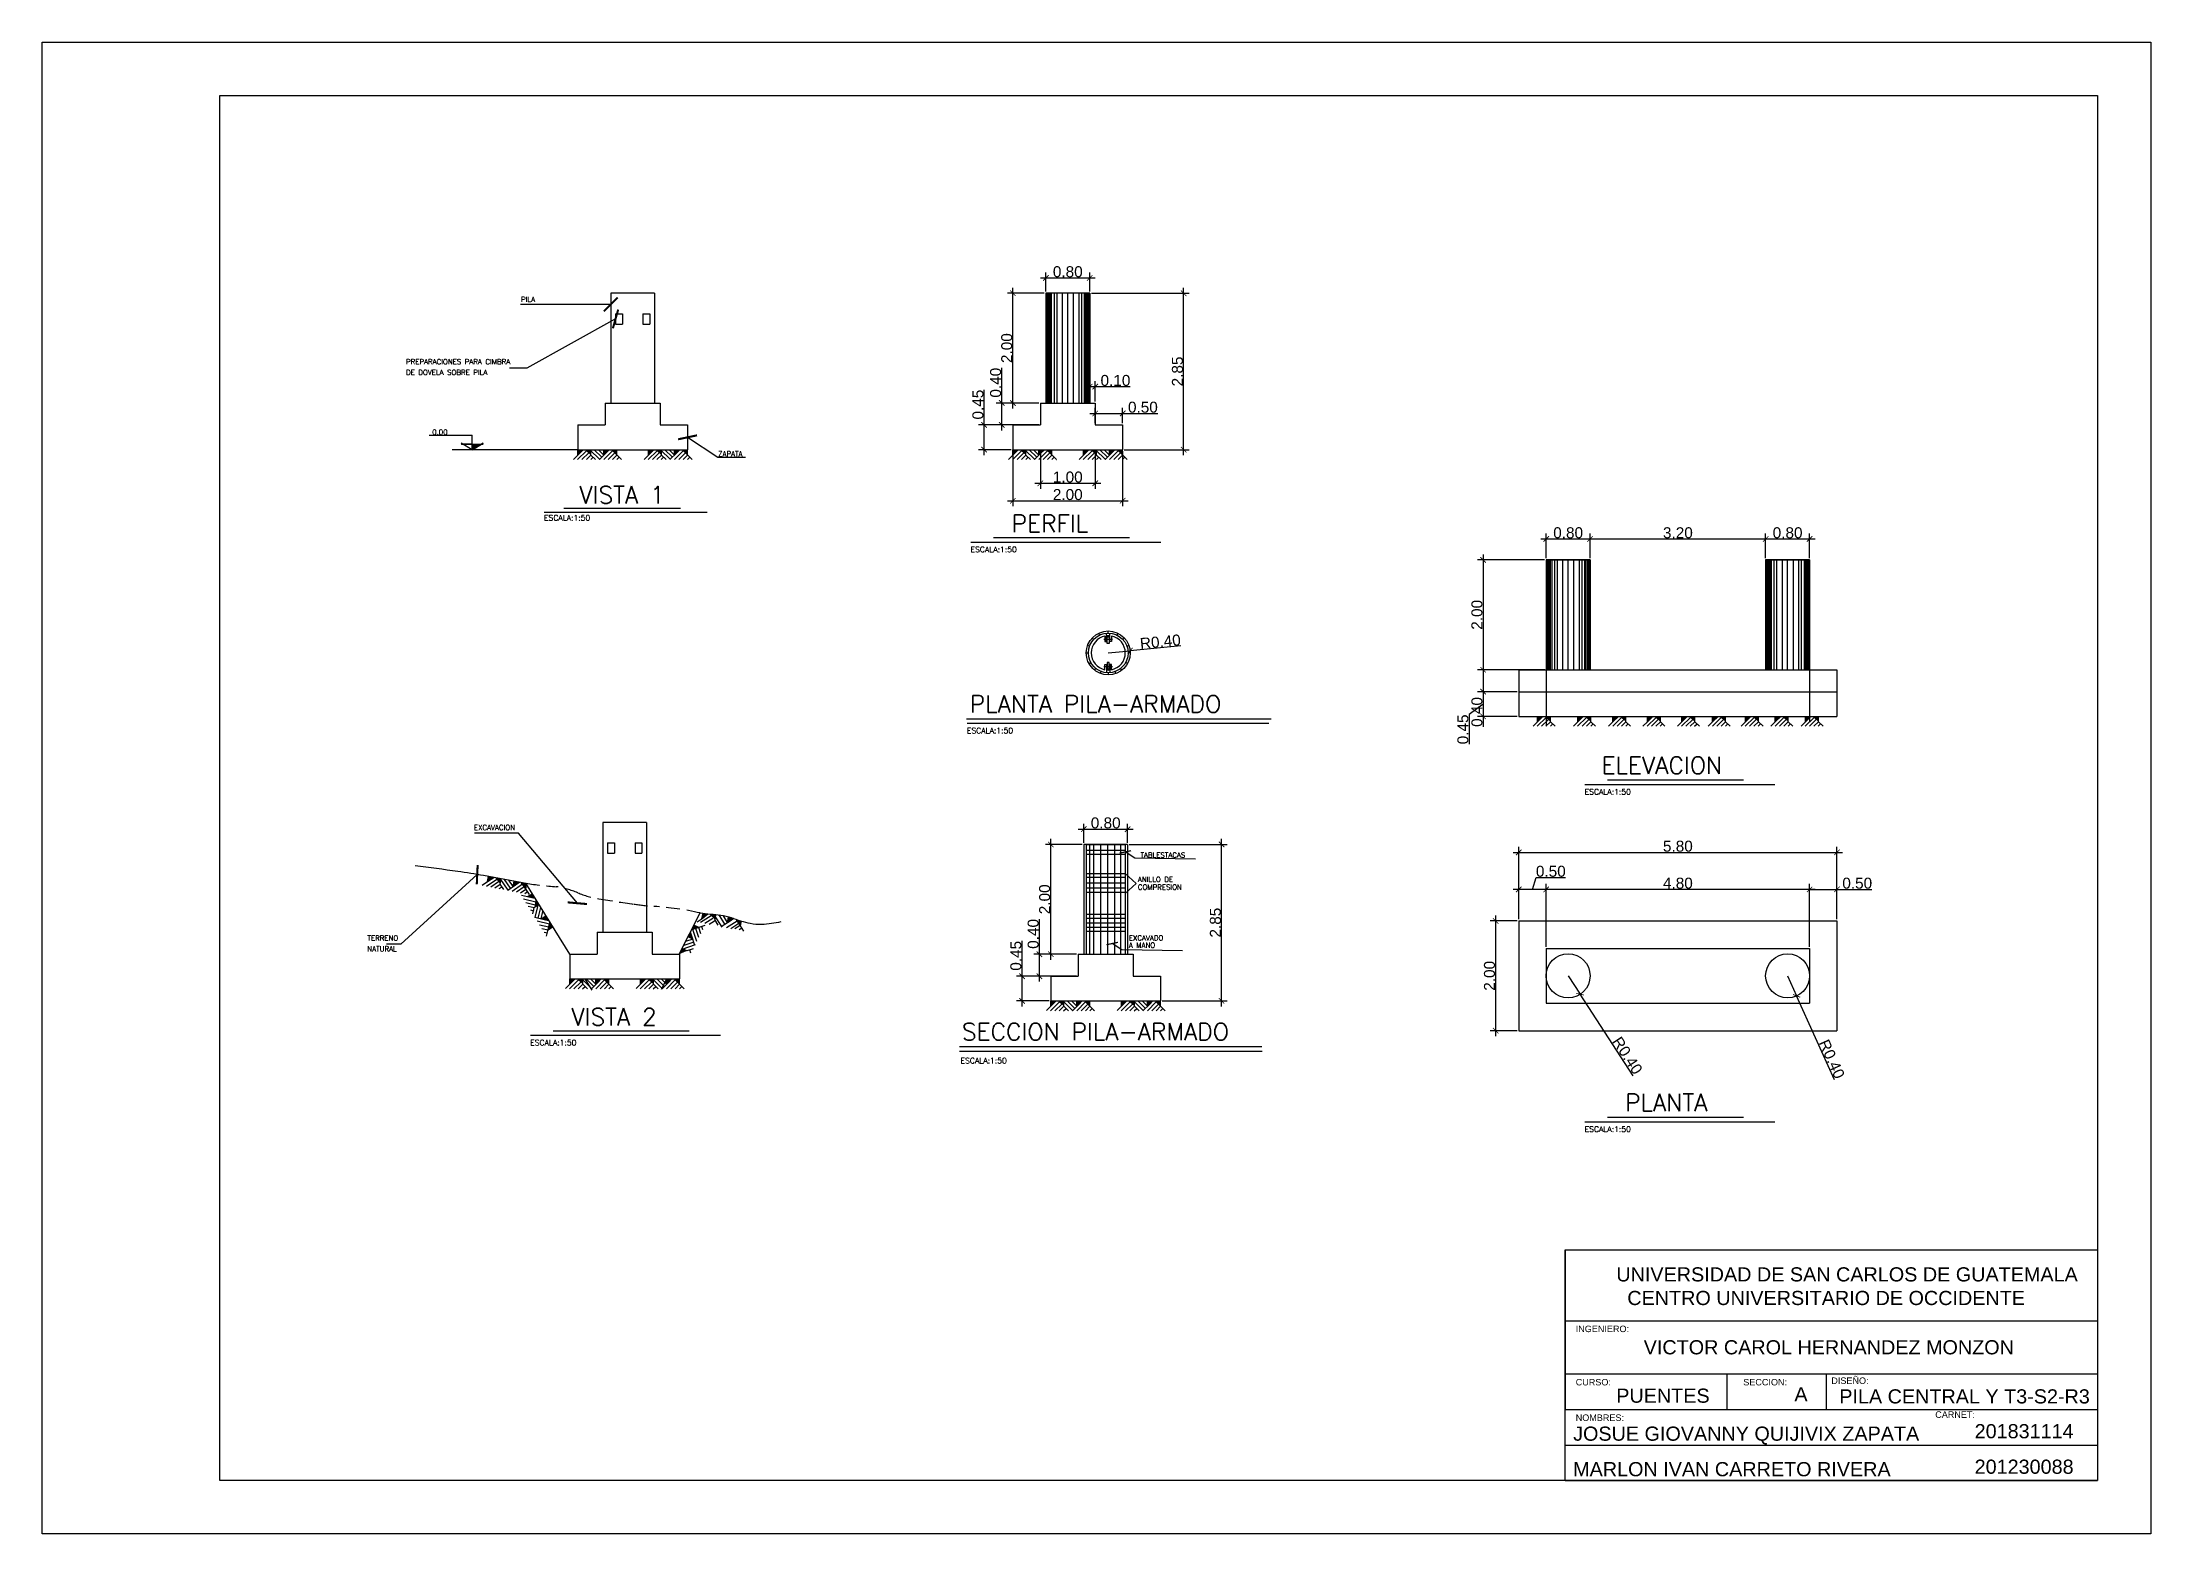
# Model space of a CAD drawing. Header units: millimetres. Extents: x 2276.9 to 2315.3, y 1419.6 to 1446.7.
import ezdxf

# ---------------------------------------------------------------- set-up
doc = ezdxf.new("R2010")
doc.units = ezdxf.units.MM
doc.linetypes.add('HIDDEN', pattern=[0.375, 0.25, -0.125])
doc.styles.add('LET1', font='romans.shx', dxfattribs={"height": 0.2})
doc.styles.add('R-80', font='romans.shx', dxfattribs={"height": 0.2})
doc.styles.get("Standard").update_dxf_attribs({"font": 'arial.ttf'})
doc.dimstyles.new('ISO-25', dxfattribs={"dimtxt": 0.2, "dimasz": 0.1, "dimexe": 0.1, "dimexo": 0.03, "dimgap": 0.01, "dimtad": 1, "dimzin": 1, "dimdsep": 46, "dimtxsty": 'Standard', "dimblk": 'ARCHTICK', "dimcen": 2.5, "dimdle": 0.1, "dimaunit": 1, "dimazin": 0, "dimtfac": 1, "dimtmove": 0, "dimatfit": 3, "dimldrblk": 'ARCHTICK', "dimfxl": 1, "dimarcsym": 0})

msp = doc.modelspace()

# ---------------------------------------------------------------- texts
at = {"linetype": 'Continuous', "ltscale": 0.2, "style": 'R-80'}
for s, height, p in [('PILA', 0.0935, (2285.601, 1442.017)), ('PREPARACIONES PARA CIMBRA', 0.09347, (2283.505, 1440.882)), ('DE DOVELA SOBRE PILA ', 0.09347, (2283.505, 1440.687)), ('0.00', 0.0935, (2283.981, 1439.598)), ('ZAPATA', 0.0935, (2289.193, 1439.203)), ('EXCAVACION', 0.0935, (2284.741, 1432.396)), ('TABLESTACAS', 0.09347, (2296.891, 1431.893)), ('ANILLO DE ', 0.0935, (2296.844, 1431.451)), ('COMPRESION', 0.0935, (2296.844, 1431.309)), ('TERRENO ', 0.0935, (2282.801, 1430.381)), ('NATURAL', 0.0935, (2282.799, 1430.185)), ('A MANO', 0.0935, (2296.678, 1430.251)), ('EXCAVADO', 0.0935, (2296.678, 1430.384))]:
    msp.add_text(s, height=height, dxfattribs=at).set_placement(p)
at = {"style": 'LET1'}
for s, height, p in [('VISTA 1 ', 0.3128, (2286.664, 1438.346)), ('ESCALA:1:50 ', 0.10182, (2286.02, 1438.033)), ('PERFIL ', 0.3128, (2294.544, 1437.823)), ('ESCALA:1:50 ', 0.10182, (2293.794, 1437.457)), ('PLANTA PILA-ARMADO', 0.31282, (2293.779, 1434.537)), ('ESCALA:1:50 ', 0.10182, (2293.727, 1434.157)), ('ELEVACION ', 0.3128, (2305.295, 1433.42)), ('ESCALA:1:50 ', 0.10182, (2304.987, 1433.041)), ('VISTA 2 ', 0.3128, (2286.519, 1428.837)), ('SECCION PILA-ARMADO ', 0.31282, (2293.637, 1428.565)), ('ESCALA:1:50 ', 0.10182, (2285.768, 1428.472)), ('ESCALA:1:50 ', 0.10182, (2293.612, 1428.144)), ('PLANTA ', 0.3128, (2305.724, 1427.275)), ('ESCALA:1:50 ', 0.10182, (2304.987, 1426.896))]:
    msp.add_text(s, height=height, dxfattribs=at).set_placement(p)
at = {"attachment_point": 1}
for s, width, gutter_width, heights, insert, char_height in [('UNIVERSIDAD DE SAN CARLOS DE GUATEMALA \\P  CENTRO UNIVERSITARIO DE OCCIDENTE ', 9.07802, 1.29, [0], (2305.564, 1424.43), 0.25801), ('INGENIERO:', 1.01899, 0.59, [0.24], (2304.824, 1423.367), 0.1181), ('VICTOR CAROL HERNANDEZ MONZON', 7.78761, 1.29, [0.525], (2306.063, 1423.102), 0.25801), ('DISEÑO:', 1.01899, 0.59, [0.24], (2309.483, 1422.423), 0.1181), ('CURSO:', 1.01899, 0.59, [0.24], (2304.824, 1422.396), 0.1181), ('PUENTES ', 2.22699, 1.29, [0.525], (2305.563, 1422.22), 0.258), ('SECCION:', 1.01899, 0.59, [0.24], (2307.878, 1422.396), 0.1181), ('A', 2.22699, 1.29, [0.525], (2308.81, 1422.246), 0.258), ('PILA CENTRAL Y T3-S2-R3', 5.34967, 1.29, [0.525], (2309.628, 1422.207), 0.25801), ('NOMBRES:', 1.01899, 0.59, [0.24], (2304.824, 1421.749), 0.1181), ('CARNET:', 1.01899, 0.59, [0.24], (2311.377, 1421.805), 0.1181), ('JOSUE GIOVANNY QUIJIVIX ZAPATA ', 8.3463, 1.29, [0.525], (2304.777, 1421.528), 0.25801), ('201831114', 2.22699, 1.29, [0.525], (2312.095, 1421.573), 0.258), ('201230088', 2.22699, 1.29, [0.525], (2312.095, 1420.926), 0.258), ('MARLON IVAN CARRETO RIVERA', 8.3463, 1.29, [0.525], (2304.777, 1420.881), 0.25801)]:
    msp.add_mtext_dynamic_manual_height_columns(s, width=width, gutter_width=gutter_width, heights=heights, dxfattribs=dict(at, insert=insert, char_height=char_height))

# ---------------------------------------------------------------- blocks, each defined once
blk = doc.blocks.new('_ArchTick')
at = {"color": 0, "linetype": 'ByBlock', "const_width": 0.15}
blk.add_lwpolyline([(-0.5, -0.5), (0.5, 0.5)], dxfattribs=at)
blk = doc.blocks.new('*D19')
at = {"color": 0, "lineweight": -2, "transparency": 16777216}
for p, q in [((2295.066, 1442.455), (2296.066, 1442.455)), ((2295.166, 1442.206), (2295.166, 1442.555)), ((2295.966, 1442.206), (2295.966, 1442.555))]:
    blk.add_line(p, q, dxfattribs=at)
at = {"layer": 'Defpoints', "color": 0, "transparency": 16777216}
for p in [(2295.966, 1442.455), (2295.166, 1442.176), (2295.966, 1442.176)]:
    blk.add_point(p, dxfattribs=at)
at = {"color": 0, "lineweight": -2, "transparency": 16777216, "xscale": 0.1, "yscale": 0.1, "zscale": 0.1, "rotation": 180}
blk.add_blockref('_ArchTick', (2295.166, 1442.455), dxfattribs=at)
at = {"color": 0, "lineweight": -2, "transparency": 16777216, "xscale": 0.1, "yscale": 0.1, "zscale": 0.1}
blk.add_blockref('_ArchTick', (2295.966, 1442.455), dxfattribs=at)
at = {"color": 0, "transparency": 16777216, "insert": (2295.566, 1442.567), "char_height": 0.2, "attachment_point": 5}
blk.add_mtext('0.80', dxfattribs=at)
blk = doc.blocks.new('*D20')
at = {"color": 0, "lineweight": -2, "transparency": 16777216}
for p, q in [((2295.996, 1442.176), (2297.778, 1442.176)), ((2297.678, 1439.226), (2297.678, 1442.276)), ((2296.596, 1439.326), (2297.778, 1439.326))]:
    blk.add_line(p, q, dxfattribs=at)
at = {"layer": 'Defpoints', "color": 0, "transparency": 16777216}
for p in [(2295.966, 1442.176), (2297.678, 1442.176), (2296.566, 1439.326)]:
    blk.add_point(p, dxfattribs=at)
at = {"color": 0, "lineweight": -2, "transparency": 16777216, "xscale": 0.1, "yscale": 0.1, "zscale": 0.1}
for p, rotation in [((2297.678, 1442.176), 90), ((2297.678, 1439.326), 270)]:
    blk.add_blockref('_ArchTick', p, dxfattribs=dict(at, rotation=rotation))
at = {"color": 0, "transparency": 16777216, "insert": (2297.565, 1440.751), "char_height": 0.2, "attachment_point": 5, "rotation": 90}
blk.add_mtext('2.85', dxfattribs=at)
blk = doc.blocks.new('*D21')
at = {"color": 0, "lineweight": -2, "transparency": 16777216}
for p, q in [((2294.041, 1439.776), (2294.041, 1440.417)), ((2294.536, 1439.776), (2293.941, 1439.776)), ((2294.041, 1439.226), (2294.041, 1439.776)), ((2294.536, 1439.326), (2293.941, 1439.326))]:
    blk.add_line(p, q, dxfattribs=at)
at = {"layer": 'Defpoints', "color": 0, "transparency": 16777216}
for p in [(2294.041, 1439.776), (2294.566, 1439.776), (2294.566, 1439.326)]:
    blk.add_point(p, dxfattribs=at)
at = {"color": 0, "lineweight": -2, "transparency": 16777216, "xscale": 0.1, "yscale": 0.1, "zscale": 0.1}
for p, rotation in [((2294.041, 1439.776), 90), ((2294.041, 1439.326), 270)]:
    blk.add_blockref('_ArchTick', p, dxfattribs=dict(at, rotation=rotation))
at = {"color": 0, "transparency": 16777216, "insert": (2293.928, 1440.147), "char_height": 0.2, "attachment_point": 5, "rotation": 90}
blk.add_mtext('0.45', dxfattribs=at)
blk = doc.blocks.new('*D22')
at = {"color": 0, "lineweight": -2, "transparency": 16777216}
for p, q in [((2294.363, 1440.176), (2294.363, 1440.815)), ((2295.036, 1440.176), (2294.263, 1440.176)), ((2294.363, 1439.676), (2294.363, 1440.176)), ((2295.036, 1439.776), (2294.263, 1439.776))]:
    blk.add_line(p, q, dxfattribs=at)
at = {"layer": 'Defpoints', "color": 0, "transparency": 16777216}
for p in [(2294.363, 1440.176), (2295.066, 1440.176), (2295.066, 1439.776)]:
    blk.add_point(p, dxfattribs=at)
at = {"color": 0, "lineweight": -2, "transparency": 16777216, "xscale": 0.1, "yscale": 0.1, "zscale": 0.1}
for p, rotation in [((2294.363, 1440.176), 90), ((2294.363, 1439.776), 270)]:
    blk.add_blockref('_ArchTick', p, dxfattribs=dict(at, rotation=rotation))
at = {"color": 0, "transparency": 16777216, "insert": (2294.251, 1440.546), "char_height": 0.2, "attachment_point": 5, "rotation": 90}
blk.add_mtext('0.40', dxfattribs=at)
blk = doc.blocks.new('*D23')
at = {"color": 0, "lineweight": -2, "transparency": 16777216}
for p, q in [((2295.136, 1442.176), (2294.466, 1442.176)), ((2294.566, 1440.076), (2294.566, 1442.276)), ((2295.036, 1440.176), (2294.466, 1440.176))]:
    blk.add_line(p, q, dxfattribs=at)
at = {"layer": 'Defpoints', "color": 0, "transparency": 16777216}
for p in [(2294.566, 1442.176), (2295.166, 1442.176), (2295.066, 1440.176)]:
    blk.add_point(p, dxfattribs=at)
at = {"color": 0, "lineweight": -2, "transparency": 16777216, "xscale": 0.1, "yscale": 0.1, "zscale": 0.1}
for p, rotation in [((2294.566, 1442.176), 90), ((2294.566, 1440.176), 270)]:
    blk.add_blockref('_ArchTick', p, dxfattribs=dict(at, rotation=rotation))
at = {"color": 0, "transparency": 16777216, "insert": (2294.454, 1441.176), "char_height": 0.2, "attachment_point": 5, "rotation": 90}
blk.add_mtext('2.00', dxfattribs=at)
blk = doc.blocks.new('*D14')
at = {"color": 0, "lineweight": -2, "transparency": 16777216}
for p, q in [((2295.857, 1432.164), (2295.857, 1432.512)), ((2296.657, 1432.164), (2296.657, 1432.512)), ((2295.757, 1432.412), (2296.757, 1432.412))]:
    blk.add_line(p, q, dxfattribs=at)
at = {"layer": 'Defpoints', "color": 0, "transparency": 16777216}
for p in [(2295.857, 1432.134), (2296.657, 1432.412), (2296.657, 1432.134)]:
    blk.add_point(p, dxfattribs=at)
at = {"color": 0, "lineweight": -2, "transparency": 16777216, "xscale": 0.1, "yscale": 0.1, "zscale": 0.1, "rotation": 180}
blk.add_blockref('_ArchTick', (2295.857, 1432.412), dxfattribs=at)
at = {"color": 0, "lineweight": -2, "transparency": 16777216, "xscale": 0.1, "yscale": 0.1, "zscale": 0.1}
blk.add_blockref('_ArchTick', (2296.657, 1432.412), dxfattribs=at)
at = {"color": 0, "transparency": 16777216, "insert": (2296.257, 1432.525), "char_height": 0.2, "attachment_point": 5}
blk.add_mtext('0.80', dxfattribs=at)
blk = doc.blocks.new('*D15')
at = {"color": 0, "lineweight": -2, "transparency": 16777216}
for p, q in [((2296.687, 1432.134), (2298.469, 1432.134)), ((2298.369, 1429.184), (2298.369, 1432.234)), ((2297.287, 1429.284), (2298.469, 1429.284))]:
    blk.add_line(p, q, dxfattribs=at)
at = {"layer": 'Defpoints', "color": 0, "transparency": 16777216}
for p in [(2296.657, 1432.134), (2298.369, 1432.134), (2297.257, 1429.284)]:
    blk.add_point(p, dxfattribs=at)
at = {"color": 0, "lineweight": -2, "transparency": 16777216, "xscale": 0.1, "yscale": 0.1, "zscale": 0.1}
for p, rotation in [((2298.369, 1432.134), 90), ((2298.369, 1429.284), 270)]:
    blk.add_blockref('_ArchTick', p, dxfattribs=dict(at, rotation=rotation))
at = {"color": 0, "transparency": 16777216, "insert": (2298.257, 1430.709), "char_height": 0.2, "attachment_point": 5, "rotation": 90}
blk.add_mtext('2.85', dxfattribs=at)
blk = doc.blocks.new('*D16')
at = {"color": 0, "lineweight": -2, "transparency": 16777216}
for p, q in [((2294.732, 1429.734), (2294.732, 1430.375)), ((2295.227, 1429.734), (2294.632, 1429.734)), ((2294.732, 1429.184), (2294.732, 1429.734)), ((2295.227, 1429.284), (2294.632, 1429.284))]:
    blk.add_line(p, q, dxfattribs=at)
at = {"layer": 'Defpoints', "color": 0, "transparency": 16777216}
for p in [(2294.732, 1429.734), (2295.257, 1429.734), (2295.257, 1429.284)]:
    blk.add_point(p, dxfattribs=at)
at = {"color": 0, "lineweight": -2, "transparency": 16777216, "xscale": 0.1, "yscale": 0.1, "zscale": 0.1}
for p, rotation in [((2294.732, 1429.734), 90), ((2294.732, 1429.284), 270)]:
    blk.add_blockref('_ArchTick', p, dxfattribs=dict(at, rotation=rotation))
at = {"color": 0, "transparency": 16777216, "insert": (2294.62, 1430.105), "char_height": 0.2, "attachment_point": 5, "rotation": 90}
blk.add_mtext('0.45', dxfattribs=at)
blk = doc.blocks.new('*D17')
at = {"color": 0, "lineweight": -2, "transparency": 16777216}
for p, q in [((2295.048, 1430.134), (2295.048, 1430.773)), ((2295.727, 1430.134), (2294.948, 1430.134)), ((2295.048, 1429.634), (2295.048, 1430.134)), ((2295.727, 1429.734), (2294.948, 1429.734))]:
    blk.add_line(p, q, dxfattribs=at)
at = {"layer": 'Defpoints', "color": 0, "transparency": 16777216}
for p in [(2295.048, 1430.134), (2295.757, 1430.134), (2295.757, 1429.734)]:
    blk.add_point(p, dxfattribs=at)
at = {"color": 0, "lineweight": -2, "transparency": 16777216, "xscale": 0.1, "yscale": 0.1, "zscale": 0.1}
for p, rotation in [((2295.048, 1430.134), 90), ((2295.048, 1429.734), 270)]:
    blk.add_blockref('_ArchTick', p, dxfattribs=dict(at, rotation=rotation))
at = {"color": 0, "transparency": 16777216, "insert": (2294.936, 1430.504), "char_height": 0.2, "attachment_point": 5, "rotation": 90}
blk.add_mtext('0.40', dxfattribs=at)
blk = doc.blocks.new('*D18')
at = {"color": 0, "lineweight": -2, "transparency": 16777216}
for p, q in [((2295.827, 1432.134), (2295.157, 1432.134)), ((2295.257, 1430.034), (2295.257, 1432.234)), ((2295.727, 1430.134), (2295.157, 1430.134))]:
    blk.add_line(p, q, dxfattribs=at)
at = {"layer": 'Defpoints', "color": 0, "transparency": 16777216}
for p in [(2295.257, 1432.134), (2295.857, 1432.134), (2295.757, 1430.134)]:
    blk.add_point(p, dxfattribs=at)
at = {"color": 0, "lineweight": -2, "transparency": 16777216, "xscale": 0.1, "yscale": 0.1, "zscale": 0.1}
for p, rotation in [((2295.257, 1432.134), 90), ((2295.257, 1430.134), 270)]:
    blk.add_blockref('_ArchTick', p, dxfattribs=dict(at, rotation=rotation))
at = {"color": 0, "transparency": 16777216, "insert": (2295.145, 1431.134), "char_height": 0.2, "attachment_point": 5, "rotation": 90}
blk.add_mtext('2.00', dxfattribs=at)
blk = doc.blocks.new('*D4')
at = {"color": 0, "lineweight": -2, "transparency": 16777216}
for p, q in [((2294.566, 1439.296), (2294.566, 1438.295)), ((2296.566, 1439.296), (2296.566, 1438.295)), ((2294.466, 1438.395), (2296.666, 1438.395))]:
    blk.add_line(p, q, dxfattribs=at)
at = {"layer": 'Defpoints', "color": 0, "transparency": 16777216}
for p in [(2294.566, 1439.326), (2296.566, 1439.326), (2296.566, 1438.395)]:
    blk.add_point(p, dxfattribs=at)
at = {"color": 0, "lineweight": -2, "transparency": 16777216, "xscale": 0.1, "yscale": 0.1, "zscale": 0.1, "rotation": 180}
blk.add_blockref('_ArchTick', (2294.566, 1438.395), dxfattribs=at)
at = {"color": 0, "lineweight": -2, "transparency": 16777216, "xscale": 0.1, "yscale": 0.1, "zscale": 0.1}
blk.add_blockref('_ArchTick', (2296.566, 1438.395), dxfattribs=at)
at = {"color": 0, "transparency": 16777216, "insert": (2295.566, 1438.507), "char_height": 0.2, "attachment_point": 5}
blk.add_mtext('2.00', dxfattribs=at)
blk = doc.blocks.new('*D5')
at = {"color": 0, "lineweight": -2, "transparency": 16777216}
for p, q in [((2295.066, 1439.296), (2295.066, 1438.614)), ((2296.066, 1439.296), (2296.066, 1438.614)), ((2294.966, 1438.714), (2296.166, 1438.714))]:
    blk.add_line(p, q, dxfattribs=at)
at = {"layer": 'Defpoints', "color": 0, "transparency": 16777216}
for p in [(2295.066, 1439.326), (2296.066, 1439.326), (2296.066, 1438.714)]:
    blk.add_point(p, dxfattribs=at)
at = {"color": 0, "lineweight": -2, "transparency": 16777216, "xscale": 0.1, "yscale": 0.1, "zscale": 0.1, "rotation": 180}
blk.add_blockref('_ArchTick', (2295.066, 1438.714), dxfattribs=at)
at = {"color": 0, "lineweight": -2, "transparency": 16777216, "xscale": 0.1, "yscale": 0.1, "zscale": 0.1}
blk.add_blockref('_ArchTick', (2296.066, 1438.714), dxfattribs=at)
at = {"color": 0, "transparency": 16777216, "insert": (2295.566, 1438.826), "char_height": 0.2, "attachment_point": 5}
blk.add_mtext('1.00', dxfattribs=at)
blk = doc.blocks.new('*D11')
at = {"color": 0, "lineweight": -2, "transparency": 16777216}
for p, q in [((2295.966, 1439.986), (2296.566, 1439.986)), ((2296.066, 1439.806), (2296.066, 1440.086)), ((2296.566, 1439.806), (2296.566, 1440.086)), ((2296.566, 1439.986), (2297.205, 1439.986))]:
    blk.add_line(p, q, dxfattribs=at)
at = {"layer": 'Defpoints', "color": 0, "transparency": 16777216}
for p in [(2296.066, 1439.776), (2296.566, 1439.986), (2296.566, 1439.776)]:
    blk.add_point(p, dxfattribs=at)
at = {"color": 0, "lineweight": -2, "transparency": 16777216, "xscale": 0.1, "yscale": 0.1, "zscale": 0.1, "rotation": 180}
blk.add_blockref('_ArchTick', (2296.066, 1439.986), dxfattribs=at)
at = {"color": 0, "lineweight": -2, "transparency": 16777216, "xscale": 0.1, "yscale": 0.1, "zscale": 0.1}
blk.add_blockref('_ArchTick', (2296.566, 1439.986), dxfattribs=at)
at = {"color": 0, "transparency": 16777216, "insert": (2296.935, 1440.099), "char_height": 0.2, "attachment_point": 5}
blk.add_mtext('0.50', dxfattribs=at)
blk = doc.blocks.new('*D12')
at = {"color": 0, "lineweight": -2, "transparency": 16777216}
for p, q in [((2295.966, 1440.206), (2295.966, 1440.574)), ((2296.066, 1440.206), (2296.066, 1440.574)), ((2295.866, 1440.474), (2296.066, 1440.474)), ((2296.066, 1440.474), (2296.705, 1440.474))]:
    blk.add_line(p, q, dxfattribs=at)
at = {"layer": 'Defpoints', "color": 0, "transparency": 16777216}
for p in [(2295.966, 1440.176), (2296.066, 1440.474), (2296.066, 1440.176)]:
    blk.add_point(p, dxfattribs=at)
at = {"color": 0, "lineweight": -2, "transparency": 16777216, "xscale": 0.1, "yscale": 0.1, "zscale": 0.1, "rotation": 180}
blk.add_blockref('_ArchTick', (2295.966, 1440.474), dxfattribs=at)
at = {"color": 0, "lineweight": -2, "transparency": 16777216, "xscale": 0.1, "yscale": 0.1, "zscale": 0.1}
blk.add_blockref('_ArchTick', (2296.066, 1440.474), dxfattribs=at)
at = {"color": 0, "transparency": 16777216, "insert": (2296.435, 1440.586), "char_height": 0.2, "attachment_point": 5}
blk.add_mtext('0.10', dxfattribs=at)
blk = doc.blocks.new('*D13')
at = {"color": 0, "lineweight": -2, "transparency": 16777216}
for p in [(2296.303, 1435.623), (2297.627, 1435.75)]:
    blk.add_line(p, (2296.701, 1435.661), dxfattribs=at)
at = {"layer": 'Defpoints', "color": 0, "transparency": 16777216}
for p in [(2296.303, 1435.623), (2296.701, 1435.661)]:
    blk.add_point(p, dxfattribs=at)
at = {"color": 0, "lineweight": -2, "transparency": 16777216, "xscale": 0.1, "yscale": 0.1, "zscale": 0.1, "rotation": 185.4538892116531}
blk.add_blockref('_ArchTick', (2296.701, 1435.661), dxfattribs=at)
at = {"color": 0, "transparency": 16777216, "insert": (2297.253, 1435.827), "char_height": 0.2, "attachment_point": 5, "rotation": 5.4539}
blk.add_mtext('R0.40', dxfattribs=at)
blk = doc.blocks.new('*D6')
at = {"color": 0, "lineweight": -2, "transparency": 16777216}
for p, q in [((2303.756, 1435.317), (2303.036, 1435.317)), ((2303.136, 1435.417), (2303.136, 1434.917)), ((2303.756, 1434.917), (2303.036, 1434.917)), ((2303.136, 1434.917), (2303.136, 1434.278))]:
    blk.add_line(p, q, dxfattribs=at)
at = {"layer": 'Defpoints', "color": 0, "transparency": 16777216}
for p in [(2303.786, 1435.317), (2303.136, 1434.917), (2303.786, 1434.917)]:
    blk.add_point(p, dxfattribs=at)
at = {"color": 0, "lineweight": -2, "transparency": 16777216, "xscale": 0.1, "yscale": 0.1, "zscale": 0.1}
for p, rotation in [((2303.136, 1435.317), 90), ((2303.136, 1434.917), 270)]:
    blk.add_blockref('_ArchTick', p, dxfattribs=dict(at, rotation=rotation))
at = {"color": 0, "transparency": 16777216, "insert": (2303.024, 1434.547), "char_height": 0.2, "attachment_point": 5, "rotation": 90}
blk.add_mtext('0.40', dxfattribs=at)
blk = doc.blocks.new('*D7')
at = {"color": 0, "lineweight": -2, "transparency": 16777216}
for p, q in [((2303.756, 1434.917), (2303.036, 1434.917)), ((2303.136, 1435.017), (2303.136, 1434.367)), ((2303.136, 1434.692), (2302.88, 1434.501)), ((2302.88, 1434.501), (2302.88, 1433.96)), ((2303.756, 1434.467), (2303.036, 1434.467))]:
    blk.add_line(p, q, dxfattribs=at)
at = {"layer": 'Defpoints', "color": 0, "transparency": 16777216}
for p in [(2303.786, 1434.917), (2303.136, 1434.467), (2303.786, 1434.467)]:
    blk.add_point(p, dxfattribs=at)
at = {"color": 0, "lineweight": -2, "transparency": 16777216, "xscale": 0.1, "yscale": 0.1, "zscale": 0.1}
for p, rotation in [((2303.136, 1434.917), 90), ((2303.136, 1434.467), 270)]:
    blk.add_blockref('_ArchTick', p, dxfattribs=dict(at, rotation=rotation))
at = {"color": 0, "transparency": 16777216, "insert": (2302.768, 1434.23), "char_height": 0.2, "attachment_point": 5, "rotation": 90}
blk.add_mtext('0.45', dxfattribs=at)
blk = doc.blocks.new('*D8')
at = {"color": 0, "lineweight": -2, "transparency": 16777216}
for p, q in [((2304.256, 1437.317), (2303.036, 1437.317)), ((2303.136, 1437.417), (2303.136, 1435.217)), ((2304.262, 1435.317), (2303.036, 1435.317))]:
    blk.add_line(p, q, dxfattribs=at)
at = {"layer": 'Defpoints', "color": 0, "transparency": 16777216}
for p in [(2304.286, 1437.317), (2303.136, 1435.317), (2304.292, 1435.317)]:
    blk.add_point(p, dxfattribs=at)
at = {"color": 0, "lineweight": -2, "transparency": 16777216, "xscale": 0.1, "yscale": 0.1, "zscale": 0.1}
for p, rotation in [((2303.136, 1437.317), 90), ((2303.136, 1435.317), 270)]:
    blk.add_blockref('_ArchTick', p, dxfattribs=dict(at, rotation=rotation))
at = {"color": 0, "transparency": 16777216, "insert": (2303.024, 1436.317), "char_height": 0.2, "attachment_point": 5, "rotation": 90}
blk.add_mtext('2.00', dxfattribs=at)
blk = doc.blocks.new('*D24')
at = {"color": 0, "lineweight": -2, "transparency": 16777216}
for p, q in [((2304.186, 1437.699), (2305.186, 1437.699)), ((2304.286, 1437.347), (2304.286, 1437.799)), ((2305.086, 1437.347), (2305.086, 1437.799))]:
    blk.add_line(p, q, dxfattribs=at)
at = {"layer": 'Defpoints', "color": 0, "transparency": 16777216}
for p in [(2305.086, 1437.699), (2304.286, 1437.317), (2305.086, 1437.317)]:
    blk.add_point(p, dxfattribs=at)
at = {"color": 0, "lineweight": -2, "transparency": 16777216, "xscale": 0.1, "yscale": 0.1, "zscale": 0.1, "rotation": 180}
blk.add_blockref('_ArchTick', (2304.286, 1437.699), dxfattribs=at)
at = {"color": 0, "lineweight": -2, "transparency": 16777216, "xscale": 0.1, "yscale": 0.1, "zscale": 0.1}
blk.add_blockref('_ArchTick', (2305.086, 1437.699), dxfattribs=at)
at = {"color": 0, "transparency": 16777216, "insert": (2304.686, 1437.811), "char_height": 0.2, "attachment_point": 5}
blk.add_mtext('0.80', dxfattribs=at)
blk = doc.blocks.new('*D25')
at = {"color": 0, "lineweight": -2, "transparency": 16777216}
for p, q in [((2304.986, 1437.699), (2308.386, 1437.699)), ((2305.086, 1437.347), (2305.086, 1437.799)), ((2308.286, 1437.347), (2308.286, 1437.799))]:
    blk.add_line(p, q, dxfattribs=at)
at = {"layer": 'Defpoints', "color": 0, "transparency": 16777216}
for p in [(2308.286, 1437.699), (2305.086, 1437.317), (2308.286, 1437.317)]:
    blk.add_point(p, dxfattribs=at)
at = {"color": 0, "lineweight": -2, "transparency": 16777216, "xscale": 0.1, "yscale": 0.1, "zscale": 0.1, "rotation": 180}
blk.add_blockref('_ArchTick', (2305.086, 1437.699), dxfattribs=at)
at = {"color": 0, "lineweight": -2, "transparency": 16777216, "xscale": 0.1, "yscale": 0.1, "zscale": 0.1}
blk.add_blockref('_ArchTick', (2308.286, 1437.699), dxfattribs=at)
at = {"color": 0, "transparency": 16777216, "insert": (2306.686, 1437.811), "char_height": 0.2, "attachment_point": 5}
blk.add_mtext('3.20', dxfattribs=at)
blk = doc.blocks.new('*D26')
at = {"color": 0, "lineweight": -2, "transparency": 16777216}
for p, q in [((2308.186, 1437.699), (2309.186, 1437.699)), ((2308.286, 1437.347), (2308.286, 1437.799)), ((2309.086, 1437.347), (2309.086, 1437.799))]:
    blk.add_line(p, q, dxfattribs=at)
at = {"layer": 'Defpoints', "color": 0, "transparency": 16777216}
for p in [(2309.086, 1437.699), (2308.286, 1437.317), (2309.086, 1437.317)]:
    blk.add_point(p, dxfattribs=at)
at = {"color": 0, "lineweight": -2, "transparency": 16777216, "xscale": 0.1, "yscale": 0.1, "zscale": 0.1, "rotation": 180}
blk.add_blockref('_ArchTick', (2308.286, 1437.699), dxfattribs=at)
at = {"color": 0, "lineweight": -2, "transparency": 16777216, "xscale": 0.1, "yscale": 0.1, "zscale": 0.1}
blk.add_blockref('_ArchTick', (2309.086, 1437.699), dxfattribs=at)
at = {"color": 0, "transparency": 16777216, "insert": (2308.686, 1437.811), "char_height": 0.2, "attachment_point": 5}
blk.add_mtext('0.80', dxfattribs=at)
blk = doc.blocks.new('*D28')
at = {"color": 0, "lineweight": -2, "transparency": 16777216}
for p, q in [((2309.086, 1430.27), (2309.086, 1431.415)), ((2309.086, 1431.315), (2309.686, 1431.315)), ((2309.586, 1430.77), (2309.586, 1431.415)), ((2309.586, 1431.315), (2310.224, 1431.315))]:
    blk.add_line(p, q, dxfattribs=at)
at = {"layer": 'Defpoints', "color": 0, "transparency": 16777216}
for p in [(2309.086, 1431.315), (2309.586, 1430.74), (2309.086, 1430.24)]:
    blk.add_point(p, dxfattribs=at)
at = {"color": 0, "lineweight": -2, "transparency": 16777216, "xscale": 0.1, "yscale": 0.1, "zscale": 0.1, "rotation": 180}
blk.add_blockref('_ArchTick', (2309.086, 1431.315), dxfattribs=at)
at = {"color": 0, "lineweight": -2, "transparency": 16777216, "xscale": 0.1, "yscale": 0.1, "zscale": 0.1}
blk.add_blockref('_ArchTick', (2309.586, 1431.315), dxfattribs=at)
at = {"color": 0, "transparency": 16777216, "insert": (2309.955, 1431.427), "char_height": 0.2, "attachment_point": 5}
blk.add_mtext('0.50', dxfattribs=at)
blk = doc.blocks.new('*D29')
at = {"color": 0, "lineweight": -2, "transparency": 16777216}
for p, q in [((2309.186, 1431.315), (2304.186, 1431.315)), ((2304.286, 1430.27), (2304.286, 1431.415)), ((2309.086, 1430.27), (2309.086, 1431.415))]:
    blk.add_line(p, q, dxfattribs=at)
at = {"layer": 'Defpoints', "color": 0, "transparency": 16777216}
for p in [(2304.286, 1431.315), (2304.286, 1430.24), (2309.086, 1430.24)]:
    blk.add_point(p, dxfattribs=at)
at = {"color": 0, "lineweight": -2, "transparency": 16777216, "xscale": 0.1, "yscale": 0.1, "zscale": 0.1, "rotation": 180}
blk.add_blockref('_ArchTick', (2304.286, 1431.315), dxfattribs=at)
at = {"color": 0, "lineweight": -2, "transparency": 16777216, "xscale": 0.1, "yscale": 0.1, "zscale": 0.1}
blk.add_blockref('_ArchTick', (2309.086, 1431.315), dxfattribs=at)
at = {"color": 0, "transparency": 16777216, "insert": (2306.686, 1431.427), "char_height": 0.2, "attachment_point": 5}
blk.add_mtext('4.80', dxfattribs=at)
blk = doc.blocks.new('*D30')
at = {"color": 0, "lineweight": -2, "transparency": 16777216}
for p, q in [((2304.386, 1431.315), (2303.686, 1431.315)), ((2303.786, 1430.77), (2303.786, 1431.415)), ((2304.036, 1431.315), (2304.101, 1431.532)), ((2304.101, 1431.532), (2304.639, 1431.532)), ((2304.286, 1430.27), (2304.286, 1431.415))]:
    blk.add_line(p, q, dxfattribs=at)
at = {"layer": 'Defpoints', "color": 0, "transparency": 16777216}
for p in [(2303.786, 1431.315), (2303.786, 1430.74), (2304.286, 1430.24)]:
    blk.add_point(p, dxfattribs=at)
at = {"color": 0, "lineweight": -2, "transparency": 16777216, "xscale": 0.1, "yscale": 0.1, "zscale": 0.1, "rotation": 180}
blk.add_blockref('_ArchTick', (2303.786, 1431.315), dxfattribs=at)
at = {"color": 0, "lineweight": -2, "transparency": 16777216, "xscale": 0.1, "yscale": 0.1, "zscale": 0.1}
blk.add_blockref('_ArchTick', (2304.286, 1431.315), dxfattribs=at)
at = {"color": 0, "transparency": 16777216, "insert": (2304.37, 1431.644), "char_height": 0.2, "attachment_point": 5}
blk.add_mtext('0.50', dxfattribs=at)
blk = doc.blocks.new('*D31')
at = {"color": 0, "lineweight": -2, "transparency": 16777216}
for p in [(2304.686, 1429.74), (2305.873, 1427.921)]:
    blk.add_line(p, (2304.904, 1429.405), dxfattribs=at)
at = {"layer": 'Defpoints', "color": 0, "transparency": 16777216}
for p in [(2304.686, 1429.74), (2304.904, 1429.405)]:
    blk.add_point(p, dxfattribs=at)
at = {"color": 0, "lineweight": -2, "transparency": 16777216, "xscale": 0.1, "yscale": 0.1, "zscale": 0.1, "rotation": 123.133981238847}
blk.add_blockref('_ArchTick', (2304.904, 1429.405), dxfattribs=at)
at = {"color": 0, "transparency": 16777216, "insert": (2305.767, 1428.288), "char_height": 0.2, "attachment_point": 5, "rotation": 303.134}
blk.add_mtext('R0.40', dxfattribs=at)
blk = doc.blocks.new('*D32')
at = {"color": 0, "lineweight": -2, "transparency": 16777216}
for p in [(2308.686, 1429.74), (2309.54, 1427.845)]:
    blk.add_line(p, (2308.85, 1429.375), dxfattribs=at)
at = {"layer": 'Defpoints', "color": 0, "transparency": 16777216}
for p in [(2308.686, 1429.74), (2308.85, 1429.375)]:
    blk.add_point(p, dxfattribs=at)
at = {"color": 0, "lineweight": -2, "transparency": 16777216, "xscale": 0.1, "yscale": 0.1, "zscale": 0.1, "rotation": 114.2653577281904}
blk.add_blockref('_ArchTick', (2308.85, 1429.375), dxfattribs=at)
at = {"color": 0, "transparency": 16777216, "insert": (2309.492, 1428.224), "char_height": 0.2, "attachment_point": 5, "rotation": 294.2654}
blk.add_mtext('R0.40', dxfattribs=at)
blk = doc.blocks.new('*D33')
at = {"color": 0, "lineweight": -2, "transparency": 16777216}
for p, q in [((2303.756, 1430.74), (2303.265, 1430.74)), ((2303.365, 1428.64), (2303.365, 1430.84)), ((2303.756, 1428.74), (2303.265, 1428.74))]:
    blk.add_line(p, q, dxfattribs=at)
at = {"layer": 'Defpoints', "color": 0, "transparency": 16777216}
for p in [(2303.365, 1430.74), (2303.786, 1430.74), (2303.786, 1428.74)]:
    blk.add_point(p, dxfattribs=at)
at = {"color": 0, "lineweight": -2, "transparency": 16777216, "xscale": 0.1, "yscale": 0.1, "zscale": 0.1}
for p, rotation in [((2303.365, 1430.74), 90), ((2303.365, 1428.74), 270)]:
    blk.add_blockref('_ArchTick', p, dxfattribs=dict(at, rotation=rotation))
at = {"color": 0, "transparency": 16777216, "insert": (2303.253, 1429.74), "char_height": 0.2, "attachment_point": 5, "rotation": 90}
blk.add_mtext('2.00', dxfattribs=at)
blk = doc.blocks.new('*D34')
at = {"color": 0, "lineweight": -2, "transparency": 16777216}
for p, q in [((2303.786, 1430.77), (2303.786, 1432.089)), ((2309.586, 1430.77), (2309.586, 1432.089)), ((2303.686, 1431.989), (2309.686, 1431.989))]:
    blk.add_line(p, q, dxfattribs=at)
at = {"layer": 'Defpoints', "color": 0, "transparency": 16777216}
for p in [(2309.586, 1431.989), (2303.786, 1430.74), (2309.586, 1430.74)]:
    blk.add_point(p, dxfattribs=at)
at = {"color": 0, "lineweight": -2, "transparency": 16777216, "xscale": 0.1, "yscale": 0.1, "zscale": 0.1, "rotation": 180}
blk.add_blockref('_ArchTick', (2303.786, 1431.989), dxfattribs=at)
at = {"color": 0, "lineweight": -2, "transparency": 16777216, "xscale": 0.1, "yscale": 0.1, "zscale": 0.1}
blk.add_blockref('_ArchTick', (2309.586, 1431.989), dxfattribs=at)
at = {"color": 0, "transparency": 16777216, "insert": (2306.686, 1432.101), "char_height": 0.2, "attachment_point": 5}
blk.add_mtext('5.80', dxfattribs=at)

# ---------------------------------------------------------------- dimensions: what is measured, and where the dimension line sits
for base, p1, p2, picture, middle in [((2295.966, 1442.455), (2295.166, 1442.176), (2295.966, 1442.176), '*D19', (2295.566, 1442.567)), ((2296.066, 1440.474), (2295.966, 1440.176), (2296.066, 1440.176), '*D12', (2296.435, 1440.586)), ((2296.566, 1439.986), (2296.066, 1439.776), (2296.566, 1439.776), '*D11', (2296.935, 1440.099)), ((2296.566, 1438.395), (2294.566, 1439.326), (2296.566, 1439.326), '*D4', (2295.566, 1438.507)), ((2296.066, 1438.714), (2295.066, 1439.326), (2296.066, 1439.326), '*D5', (2295.566, 1438.826)), ((2305.086, 1437.699), (2304.286, 1437.317), (2305.086, 1437.317), '*D24', (2304.686, 1437.811)), ((2296.657, 1432.412), (2295.857, 1432.134), (2296.657, 1432.134), '*D14', (2296.257, 1432.525)), ((2309.586, 1431.989), (2303.786, 1430.74), (2309.586, 1430.74), '*D34', (2306.686, 1432.101))]:
    dim = msp.add_linear_dim(base=base, p1=p1, p2=p2, dimstyle='ISO-25')
    dim.commit()
    dim.dimension.update_dxf_attribs({"geometry": picture, "text_midpoint": middle})
for base, p1, p2, picture, middle in [((2294.566, 1442.176), (2295.066, 1440.176), (2295.166, 1442.176), '*D23', (2294.454, 1441.176)), ((2295.257, 1432.134), (2295.757, 1430.134), (2295.857, 1432.134), '*D18', (2295.145, 1431.134))]:
    dim = msp.add_linear_dim(base=base, p1=p1, p2=p2, angle=90, dimstyle='ISO-25', override={"dimtmove": 1})
    dim.commit()
    dim.dimension.update_dxf_attribs({"geometry": picture, "text_midpoint": middle})
for base, p1, p2, picture, middle in [((2297.678, 1442.176), (2296.566, 1439.326), (2295.966, 1442.176), '*D20', (2297.565, 1440.751)), ((2294.363, 1440.176), (2295.066, 1439.776), (2295.066, 1440.176), '*D22', (2294.251, 1440.546)), ((2294.041, 1439.776), (2294.566, 1439.326), (2294.566, 1439.776), '*D21', (2293.928, 1440.147)), ((2303.136, 1435.317), (2304.286, 1437.317), (2304.292, 1435.317), '*D8', (2303.024, 1436.317)), ((2303.136, 1434.917), (2303.786, 1435.317), (2303.786, 1434.917), '*D6', (2303.024, 1434.547)), ((2298.369, 1432.134), (2297.257, 1429.284), (2296.657, 1432.134), '*D15', (2298.257, 1430.709)), ((2295.048, 1430.134), (2295.757, 1429.734), (2295.757, 1430.134), '*D17', (2294.936, 1430.504)), ((2303.365, 1430.74), (2303.786, 1428.74), (2303.786, 1430.74), '*D33', (2303.253, 1429.74)), ((2294.732, 1429.734), (2295.257, 1429.284), (2295.257, 1429.734), '*D16', (2294.62, 1430.105))]:
    dim = msp.add_linear_dim(base=base, p1=p1, p2=p2, angle=90, dimstyle='ISO-25')
    dim.commit()
    dim.dimension.update_dxf_attribs({"geometry": picture, "text_midpoint": middle})
for base, p1, p2, picture, middle in [((2308.286, 1437.699), (2305.086, 1437.317), (2308.286, 1437.317), '*D25', (2306.686, 1437.811)), ((2309.086, 1437.699), (2308.286, 1437.317), (2309.086, 1437.317), '*D26', (2308.686, 1437.811)), ((2303.786, 1431.315), (2304.286, 1430.24), (2303.786, 1430.74), '*D30', (2304.111, 1431.644)), ((2304.286, 1431.315), (2309.086, 1430.24), (2304.286, 1430.24), '*D29', (2306.686, 1431.427))]:
    dim = msp.add_linear_dim(base=base, p1=p1, p2=p2, dimstyle='ISO-25', override={"dimtmove": 1})
    dim.commit()
    dim.dimension.update_dxf_attribs({"geometry": picture, "text_midpoint": middle})
dim = msp.add_radius_dim(center=(2296.303, 1435.623), mpoint=(2296.701, 1435.661), dimstyle='ISO-25')
dim.commit()
dim.dimension.update_dxf_attribs({"geometry": '*D13', "text_midpoint": (2297.253, 1435.827)})
dim = msp.add_linear_dim(base=(2303.136, 1434.467), p1=(2303.786, 1434.917), p2=(2303.786, 1434.467), angle=90, dimstyle='ISO-25', override={"dimtmove": 1})
dim.commit()
dim.dimension.update_dxf_attribs({"geometry": '*D7', "text_midpoint": (2302.88, 1434.491), "dimtype": 160})
dim = msp.add_linear_dim(base=(2309.086, 1431.315), p1=(2309.586, 1430.74), p2=(2309.086, 1430.24), dimstyle='ISO-25')
dim.commit()
dim.dimension.update_dxf_attribs({"geometry": '*D28', "text_midpoint": (2309.955, 1431.315), "dimtype": 160})
for center, mpoint, picture, middle in [((2304.686, 1429.74), (2304.904, 1429.405), '*D31', (2305.674, 1428.226)), ((2308.686, 1429.74), (2308.85, 1429.375), '*D32', (2309.389, 1428.178))]:
    dim = msp.add_radius_dim(center=center, mpoint=mpoint, dimstyle='ISO-25')
    dim.commit()
    dim.dimension.update_dxf_attribs({"geometry": picture, "text_midpoint": middle, "dimtype": 164})

# ---------------------------------------------------------------- linework, layer by layer
for p, q in [((2287.236, 1442.176), (2287.236, 1440.176)), ((2288.036, 1442.176), (2287.236, 1442.176)), ((2288.036, 1442.176), (2288.036, 1440.176)), ((2295.166, 1442.176), (2295.166, 1440.176)), ((2295.966, 1442.176), (2295.166, 1442.176)), ((2295.169, 1442.176), (2295.169, 1440.176)), ((2295.172, 1440.176), (2295.172, 1442.176)), ((2295.178, 1440.176), (2295.178, 1442.176)), ((2295.184, 1442.176), (2295.184, 1440.176)), ((2295.191, 1440.176), (2295.191, 1442.176)), ((2295.203, 1442.176), (2295.203, 1440.176)), ((2295.216, 1442.176), (2295.216, 1440.176)), ((2295.241, 1442.176), (2295.241, 1440.176)), ((2295.266, 1442.176), (2295.266, 1440.176)), ((2295.316, 1442.176), (2295.316, 1440.176)), ((2295.366, 1442.176), (2295.366, 1440.176)), ((2295.466, 1442.176), (2295.466, 1440.176)), ((2295.566, 1440.176), (2295.566, 1442.176)), ((2295.566, 1440.176), (2295.566, 1442.176)), ((2295.666, 1442.176), (2295.666, 1440.176)), ((2295.766, 1442.176), (2295.766, 1440.176)), ((2295.816, 1442.176), (2295.816, 1440.176)), ((2295.866, 1442.176), (2295.866, 1440.176)), ((2295.891, 1442.176), (2295.891, 1440.176)), ((2295.916, 1442.176), (2295.916, 1440.176)), ((2295.928, 1442.176), (2295.928, 1440.176)), ((2295.941, 1440.176), (2295.941, 1442.176)), ((2295.947, 1442.176), (2295.947, 1440.176)), ((2295.953, 1440.176), (2295.953, 1442.176)), ((2295.959, 1440.176), (2295.959, 1442.176)), ((2295.963, 1442.176), (2295.963, 1440.176)), ((2295.966, 1442.176), (2295.966, 1440.176)), ((2287.323, 1441.801), (2287.323, 1441.614)), ((2287.323, 1441.801), (2287.448, 1441.801)), ((2287.448, 1441.801), (2287.448, 1441.614)), ((2287.823, 1441.801), (2287.823, 1441.614)), ((2287.823, 1441.801), (2287.948, 1441.801)), ((2287.948, 1441.801), (2287.948, 1441.614)), ((2287.323, 1441.614), (2287.448, 1441.614)), ((2287.823, 1441.614), (2287.948, 1441.614)), ((2287.136, 1440.176), (2288.036, 1440.176)), ((2287.136, 1440.176), (2287.136, 1439.776)), ((2288.036, 1440.176), (2288.136, 1440.176)), ((2288.136, 1440.176), (2288.136, 1439.776)), ((2295.066, 1440.176), (2295.166, 1440.176)), ((2295.066, 1440.176), (2295.066, 1439.776)), ((2295.066, 1440.176), (2296.066, 1440.176)), ((2295.216, 1440.176), (2295.166, 1440.176)), ((2295.191, 1440.176), (2295.166, 1440.176)), ((2295.178, 1440.176), (2295.166, 1440.176)), ((2295.966, 1440.176), (2296.066, 1440.176)), ((2296.066, 1440.176), (2296.066, 1439.776)), ((2286.636, 1439.776), (2287.136, 1439.776)), ((2286.636, 1439.776), (2286.636, 1439.326)), ((2288.136, 1439.776), (2288.636, 1439.776)), ((2288.636, 1439.776), (2288.636, 1439.326)), ((2294.566, 1439.776), (2295.066, 1439.776)), ((2294.566, 1439.776), (2294.566, 1439.326)), ((2296.066, 1439.776), (2296.566, 1439.776)), ((2296.566, 1439.776), (2296.566, 1439.326)), ((2283.929, 1439.591), (2284.712, 1439.591)), ((2284.712, 1439.326), (2284.511, 1439.442)), ((2284.712, 1439.426), (2284.511, 1439.426)), ((2284.513, 1439.426), (2284.911, 1439.426)), ((2284.712, 1439.426), (2284.712, 1439.591)), ((2284.712, 1439.326), (2284.712, 1439.442)), ((2284.712, 1439.326), (2284.913, 1439.442)), ((2284.913, 1439.442), (2284.712, 1439.326)), ((2286.636, 1439.326), (2288.636, 1439.326)), ((2294.566, 1439.326), (2296.566, 1439.326)), ((2286.024, 1438.19), (2288.995, 1438.19)), ((2286.378, 1438.261), (2288.505, 1438.261)), ((2293.798, 1437.641), (2297.262, 1437.641)), ((2294.21, 1437.724), (2296.691, 1437.724)), ((2304.286, 1437.317), (2304.286, 1435.317)), ((2304.286, 1437.317), (2304.286, 1435.317)), ((2305.086, 1437.317), (2304.286, 1437.317)), ((2304.286, 1437.317), (2305.086, 1437.317)), ((2304.289, 1437.317), (2304.289, 1435.317)), ((2304.292, 1435.317), (2304.292, 1437.317)), ((2304.298, 1435.317), (2304.298, 1437.317)), ((2304.304, 1437.317), (2304.304, 1435.317)), ((2304.311, 1435.317), (2304.311, 1437.317)), ((2304.323, 1437.317), (2304.323, 1435.317)), ((2304.336, 1437.317), (2304.336, 1435.317)), ((2304.361, 1437.317), (2304.361, 1435.317)), ((2304.386, 1437.317), (2304.386, 1435.317)), ((2304.436, 1437.317), (2304.436, 1435.317)), ((2304.486, 1437.317), (2304.486, 1435.317)), ((2304.586, 1437.317), (2304.586, 1435.317)), ((2304.686, 1435.317), (2304.686, 1437.317)), ((2304.686, 1435.317), (2304.686, 1437.317)), ((2304.786, 1437.317), (2304.786, 1435.317)), ((2304.886, 1437.317), (2304.886, 1435.317)), ((2304.936, 1437.317), (2304.936, 1435.317)), ((2304.986, 1437.317), (2304.986, 1435.317)), ((2305.011, 1437.317), (2305.011, 1435.317)), ((2305.036, 1437.317), (2305.036, 1435.317)), ((2305.048, 1437.317), (2305.048, 1435.317)), ((2305.061, 1435.317), (2305.061, 1437.317)), ((2305.067, 1437.317), (2305.067, 1435.317)), ((2305.073, 1435.317), (2305.073, 1437.317)), ((2305.079, 1435.317), (2305.079, 1437.317)), ((2305.082, 1437.317), (2305.082, 1435.317)), ((2305.086, 1437.317), (2305.086, 1435.317)), ((2305.086, 1437.317), (2305.086, 1435.317)), ((2308.286, 1437.317), (2308.286, 1435.317)), ((2308.286, 1437.317), (2309.086, 1437.317)), ((2308.286, 1437.317), (2308.286, 1435.317)), ((2308.286, 1437.317), (2308.286, 1435.317)), ((2309.086, 1437.317), (2308.286, 1437.317)), ((2308.286, 1437.317), (2309.086, 1437.317)), ((2308.289, 1437.317), (2308.289, 1435.317)), ((2308.292, 1435.317), (2308.292, 1437.317)), ((2308.298, 1435.317), (2308.298, 1437.317)), ((2308.304, 1437.317), (2308.304, 1435.317)), ((2308.311, 1435.317), (2308.311, 1437.317)), ((2308.323, 1437.317), (2308.323, 1435.317)), ((2308.336, 1437.317), (2308.336, 1435.317)), ((2308.361, 1437.317), (2308.361, 1435.317)), ((2308.386, 1437.317), (2308.386, 1435.317)), ((2308.436, 1437.317), (2308.436, 1435.317)), ((2308.486, 1437.317), (2308.486, 1435.317)), ((2308.586, 1437.317), (2308.586, 1435.317)), ((2308.686, 1435.317), (2308.686, 1437.317)), ((2308.686, 1435.317), (2308.686, 1437.317)), ((2308.786, 1437.317), (2308.786, 1435.317)), ((2308.886, 1437.317), (2308.886, 1435.317)), ((2308.936, 1437.317), (2308.936, 1435.317)), ((2308.986, 1437.317), (2308.986, 1435.317)), ((2309.011, 1437.317), (2309.011, 1435.317)), ((2309.036, 1437.317), (2309.036, 1435.317)), ((2309.048, 1437.317), (2309.048, 1435.317)), ((2309.061, 1435.317), (2309.061, 1437.317)), ((2309.067, 1437.317), (2309.067, 1435.317)), ((2309.073, 1435.317), (2309.073, 1437.317)), ((2309.079, 1435.317), (2309.079, 1437.317)), ((2309.082, 1437.317), (2309.082, 1435.317)), ((2309.086, 1437.317), (2309.086, 1435.317)), ((2309.086, 1437.317), (2309.086, 1435.317)), ((2309.086, 1437.317), (2309.086, 1435.317)), ((2296.009, 1435.894), (2296.037, 1435.868)), ((2296.125, 1435.981), (2296.142, 1435.947)), ((2296.244, 1435.929), (2296.244, 1435.834)), ((2296.271, 1435.834), (2296.271, 1435.982)), ((2296.285, 1435.796), (2296.285, 1435.915)), ((2296.285, 1435.915), (2296.319, 1435.915)), ((2296.303, 1435.985), (2296.303, 1436.023)), ((2296.303, 1435.985), (2296.303, 1436.023)), ((2296.319, 1435.915), (2296.319, 1435.796)), ((2296.333, 1435.834), (2296.333, 1435.985)), ((2296.361, 1435.93), (2296.361, 1435.834)), ((2296.481, 1435.981), (2296.464, 1435.947)), ((2296.598, 1435.894), (2296.57, 1435.868)), ((2295.903, 1435.623), (2295.942, 1435.623)), ((2295.963, 1435.747), (2295.927, 1435.76)), ((2296.222, 1435.872), (2296.383, 1435.872)), ((2296.244, 1435.834), (2296.271, 1435.834)), ((2296.319, 1435.796), (2296.285, 1435.796)), ((2296.361, 1435.834), (2296.333, 1435.834)), ((2296.643, 1435.747), (2296.679, 1435.76)), ((2296.703, 1435.623), (2296.665, 1435.623)), ((2295.953, 1435.43), (2295.987, 1435.448)), ((2296.054, 1435.311), (2296.077, 1435.341)), ((2296.162, 1435.249), (2296.176, 1435.285)), ((2296.222, 1435.374), (2296.383, 1435.374)), ((2296.244, 1435.317), (2296.244, 1435.412)), ((2296.244, 1435.412), (2296.271, 1435.412)), ((2296.271, 1435.412), (2296.271, 1435.265)), ((2296.285, 1435.45), (2296.285, 1435.332)), ((2296.319, 1435.45), (2296.285, 1435.45)), ((2296.285, 1435.332), (2296.319, 1435.332)), ((2296.303, 1435.262), (2296.303, 1435.223)), ((2296.303, 1435.262), (2296.303, 1435.223)), ((2296.319, 1435.332), (2296.319, 1435.45)), ((2296.361, 1435.412), (2296.333, 1435.412)), ((2296.333, 1435.412), (2296.333, 1435.262)), ((2296.361, 1435.317), (2296.361, 1435.412)), ((2296.444, 1435.249), (2296.431, 1435.285)), ((2296.553, 1435.311), (2296.529, 1435.341)), ((2296.653, 1435.43), (2296.62, 1435.448)), ((2303.786, 1435.317), (2309.586, 1435.317)), ((2303.786, 1435.317), (2303.786, 1434.467)), ((2304.336, 1435.317), (2304.286, 1435.317)), ((2304.311, 1435.317), (2304.286, 1435.317)), ((2304.298, 1435.317), (2304.286, 1435.317)), ((2304.286, 1435.317), (2304.286, 1434.289)), ((2308.336, 1435.317), (2308.286, 1435.317)), ((2308.311, 1435.317), (2308.286, 1435.317)), ((2308.298, 1435.317), (2308.286, 1435.317)), ((2309.086, 1435.317), (2309.086, 1434.364)), ((2309.586, 1435.317), (2309.586, 1434.467)), ((2303.786, 1434.917), (2309.586, 1434.917)), ((2293.719, 1434.424), (2299.275, 1434.424)), ((2303.786, 1434.467), (2309.586, 1434.467)), ((2293.732, 1434.341), (2299.23, 1434.341)), ((2304.991, 1433.225), (2308.456, 1433.225)), ((2305.404, 1433.308), (2307.884, 1433.308)), ((2287.09, 1432.536), (2287.09, 1430.536)), ((2287.89, 1432.536), (2287.09, 1432.536)), ((2287.89, 1432.536), (2287.89, 1430.536)), ((2287.178, 1432.161), (2287.178, 1431.973)), ((2287.178, 1432.161), (2287.303, 1432.161)), ((2287.303, 1432.161), (2287.303, 1431.973)), ((2287.678, 1432.161), (2287.678, 1431.973)), ((2287.678, 1432.161), (2287.803, 1432.161)), ((2287.803, 1432.161), (2287.803, 1431.973)), ((2295.857, 1432.134), (2295.857, 1430.134)), ((2296.657, 1432.134), (2295.857, 1432.134)), ((2295.9, 1432.134), (2295.9, 1430.134)), ((2295.9, 1432.134), (2296.615, 1432.134)), ((2295.959, 1432.134), (2295.959, 1430.134)), ((2296.037, 1432.134), (2296.037, 1430.134)), ((2296.16, 1432.134), (2296.16, 1430.134)), ((2296.291, 1432.134), (2296.291, 1430.134)), ((2296.419, 1432.134), (2296.419, 1430.134)), ((2296.526, 1432.134), (2296.526, 1430.134)), ((2296.615, 1432.134), (2296.615, 1430.134)), ((2296.657, 1432.134), (2296.657, 1430.134)), ((2287.178, 1431.973), (2287.303, 1431.973)), ((2287.678, 1431.973), (2287.803, 1431.973)), ((2295.9, 1432.029), (2296.615, 1432.029)), ((2295.9, 1431.956), (2296.615, 1431.956)), ((2286.49, 1430.136), (2285.691, 1431.427)), ((2295.9, 1431.606), (2296.615, 1431.606)), ((2295.9, 1431.535), (2296.615, 1431.535)), ((2295.9, 1431.434), (2296.615, 1431.434)), ((2295.9, 1431.343), (2296.615, 1431.343)), ((2296.615, 1431.606), (2296.815, 1431.424)), ((2296.615, 1431.242), (2296.815, 1431.424)), ((2295.9, 1431.266), (2296.615, 1431.266)), ((2286.99, 1430.536), (2287.89, 1430.536)), ((2286.99, 1430.536), (2286.99, 1430.136)), ((2287.89, 1430.536), (2287.99, 1430.536)), ((2287.99, 1430.536), (2287.99, 1430.136)), ((2288.485, 1430.136), (2288.865, 1430.885)), ((2295.9, 1430.866), (2296.615, 1430.866)), ((2295.9, 1430.793), (2296.615, 1430.793)), ((2295.9, 1430.706), (2296.615, 1430.706)), ((2295.9, 1430.625), (2296.615, 1430.625)), ((2295.9, 1430.555), (2296.615, 1430.555)), ((2303.786, 1430.74), (2309.586, 1430.74)), ((2303.786, 1430.74), (2303.786, 1428.74)), ((2304.286, 1430.74), (2309.086, 1430.74)), ((2309.586, 1430.74), (2309.586, 1428.74)), ((2286.49, 1430.136), (2286.99, 1430.136)), ((2286.49, 1430.136), (2286.49, 1429.686)), ((2287.99, 1430.136), (2288.49, 1430.136)), ((2288.49, 1430.136), (2288.49, 1429.686)), ((2295.757, 1430.134), (2295.857, 1430.134)), ((2295.757, 1430.134), (2295.757, 1429.734)), ((2295.857, 1430.134), (2296.657, 1430.134)), ((2296.657, 1430.134), (2296.757, 1430.134)), ((2296.757, 1430.134), (2296.757, 1429.734)), ((2304.286, 1430.24), (2304.286, 1429.24)), ((2304.286, 1430.24), (2309.086, 1430.24)), ((2309.086, 1430.24), (2309.086, 1429.24)), ((2295.257, 1429.734), (2295.757, 1429.734)), ((2295.257, 1429.734), (2295.257, 1429.284)), ((2296.757, 1429.734), (2297.257, 1429.734)), ((2297.257, 1429.734), (2297.257, 1429.284)), ((2286.49, 1429.686), (2288.49, 1429.686)), ((2286.896, 1429.48), (2286.769, 1429.686)), ((2288.161, 1429.495), (2288.258, 1429.686)), ((2295.257, 1429.284), (2297.257, 1429.284)), ((2304.286, 1429.24), (2309.086, 1429.24)), ((2285.772, 1428.656), (2289.237, 1428.656)), ((2286.185, 1428.739), (2288.665, 1428.739)), ((2303.786, 1428.74), (2309.586, 1428.74)), ((2293.594, 1428.453), (2299.103, 1428.453)), ((2293.594, 1428.37), (2299.108, 1428.37)), ((2304.991, 1427.08), (2308.456, 1427.08)), ((2305.404, 1427.163), (2307.884, 1427.163)), ((2304.63, 1424.751), (2304.63, 1423.457)), ((2304.63, 1423.457), (2314.336, 1423.457)), ((2304.63, 1423.457), (2304.63, 1422.486)), ((2304.63, 1422.486), (2314.336, 1422.486)), ((2304.63, 1422.486), (2304.63, 1421.839)), ((2307.578, 1422.486), (2307.578, 1421.839)), ((2309.389, 1422.486), (2309.389, 1421.839)), ((2304.63, 1421.839), (2314.336, 1421.839)), ((2304.63, 1421.192), (2314.336, 1421.192)), ((2304.63, 1420.545), (2314.336, 1420.545))]:
    msp.add_line(p, q)
at = {"ltscale": 75}
for p, q in [((2286.636, 1439.326), (2284.347, 1439.326)), ((2286.556, 1439.148), (2286.636, 1439.228)), ((2286.632, 1439.145), (2286.794, 1439.307)), ((2286.636, 1439.228), (2286.734, 1439.326)), ((2286.636, 1439.228), (2286.636, 1439.326)), ((2286.711, 1439.145), (2286.834, 1439.268)), ((2286.791, 1439.145), (2286.873, 1439.228)), ((2287.035, 1439.145), (2286.854, 1439.326)), ((2286.87, 1439.145), (2286.913, 1439.189)), ((2286.873, 1439.228), (2286.873, 1439.326)), ((2286.956, 1439.145), (2286.873, 1439.228)), ((2287.071, 1439.189), (2286.934, 1439.326)), ((2287.111, 1439.228), (2287.013, 1439.326)), ((2287.028, 1439.145), (2287.151, 1439.268)), ((2287.107, 1439.145), (2287.269, 1439.307)), ((2287.111, 1439.228), (2287.111, 1439.326)), ((2287.151, 1439.268), (2287.209, 1439.326)), ((2287.187, 1439.145), (2287.309, 1439.268)), ((2287.309, 1439.268), (2287.25, 1439.326)), ((2287.266, 1439.145), (2287.349, 1439.228)), ((2287.431, 1439.145), (2287.309, 1439.268)), ((2287.345, 1439.145), (2287.388, 1439.189)), ((2287.349, 1439.228), (2287.349, 1439.326)), ((2287.424, 1439.145), (2287.428, 1439.149)), ((2287.843, 1439.148), (2287.923, 1439.228)), ((2287.92, 1439.145), (2288.082, 1439.307)), ((2287.923, 1439.228), (2287.923, 1439.326)), ((2287.923, 1439.228), (2288.021, 1439.326)), ((2287.999, 1439.145), (2288.121, 1439.268)), ((2288.078, 1439.145), (2288.161, 1439.228)), ((2288.323, 1439.145), (2288.142, 1439.326)), ((2288.157, 1439.145), (2288.2, 1439.189)), ((2288.161, 1439.228), (2288.161, 1439.326)), ((2288.244, 1439.145), (2288.161, 1439.228)), ((2288.359, 1439.189), (2288.221, 1439.326)), ((2288.398, 1439.228), (2288.3, 1439.326)), ((2288.315, 1439.145), (2288.438, 1439.268)), ((2288.395, 1439.145), (2288.557, 1439.307)), ((2288.398, 1439.228), (2288.398, 1439.326)), ((2288.438, 1439.268), (2288.497, 1439.326)), ((2288.474, 1439.145), (2288.596, 1439.268)), ((2288.596, 1439.268), (2288.538, 1439.326)), ((2288.553, 1439.145), (2288.636, 1439.228)), ((2288.719, 1439.145), (2288.596, 1439.268)), ((2288.632, 1439.145), (2288.675, 1439.189)), ((2288.636, 1439.228), (2288.636, 1439.326)), ((2294.485, 1439.148), (2294.566, 1439.228)), ((2294.562, 1439.145), (2294.724, 1439.307)), ((2294.566, 1439.228), (2294.664, 1439.326)), ((2294.566, 1439.228), (2294.566, 1439.326)), ((2294.641, 1439.145), (2294.764, 1439.268)), ((2294.721, 1439.145), (2294.803, 1439.228)), ((2294.965, 1439.145), (2294.784, 1439.326)), ((2294.8, 1439.145), (2294.843, 1439.189)), ((2294.803, 1439.228), (2294.803, 1439.326)), ((2294.886, 1439.145), (2294.803, 1439.228)), ((2295.001, 1439.189), (2294.863, 1439.326)), ((2295.041, 1439.228), (2294.943, 1439.326)), ((2294.958, 1439.145), (2295.08, 1439.268)), ((2295.037, 1439.145), (2295.199, 1439.307)), ((2295.041, 1439.228), (2295.041, 1439.326)), ((2295.08, 1439.268), (2295.139, 1439.326)), ((2295.116, 1439.145), (2295.239, 1439.268)), ((2295.239, 1439.268), (2295.18, 1439.326)), ((2295.196, 1439.145), (2295.278, 1439.228)), ((2295.361, 1439.145), (2295.239, 1439.268)), ((2295.275, 1439.145), (2295.318, 1439.189)), ((2295.278, 1439.228), (2295.278, 1439.326)), ((2295.354, 1439.145), (2295.358, 1439.149)), ((2295.773, 1439.148), (2295.853, 1439.228)), ((2295.849, 1439.145), (2296.011, 1439.307)), ((2295.853, 1439.228), (2295.853, 1439.326)), ((2295.853, 1439.228), (2295.951, 1439.326)), ((2295.929, 1439.145), (2296.051, 1439.268)), ((2296.008, 1439.145), (2296.091, 1439.228)), ((2296.253, 1439.145), (2296.072, 1439.326)), ((2296.087, 1439.145), (2296.13, 1439.189)), ((2296.091, 1439.228), (2296.091, 1439.326)), ((2296.173, 1439.145), (2296.091, 1439.228)), ((2296.289, 1439.189), (2296.151, 1439.326)), ((2296.328, 1439.228), (2296.23, 1439.326)), ((2296.245, 1439.145), (2296.368, 1439.268)), ((2296.325, 1439.145), (2296.487, 1439.307)), ((2296.328, 1439.228), (2296.328, 1439.326)), ((2296.368, 1439.268), (2296.426, 1439.326)), ((2296.404, 1439.145), (2296.526, 1439.268)), ((2296.526, 1439.268), (2296.468, 1439.326)), ((2296.483, 1439.145), (2296.566, 1439.228)), ((2296.649, 1439.145), (2296.526, 1439.268)), ((2296.562, 1439.145), (2296.605, 1439.189)), ((2296.566, 1439.228), (2296.566, 1439.326)), ((2304.047, 1434.288), (2304.128, 1434.369)), ((2304.124, 1434.286), (2304.286, 1434.448)), ((2304.128, 1434.369), (2304.128, 1434.467)), ((2304.128, 1434.369), (2304.226, 1434.467)), ((2304.203, 1434.286), (2304.326, 1434.408)), ((2304.282, 1434.286), (2304.365, 1434.369)), ((2304.365, 1434.369), (2304.365, 1434.467)), ((2304.448, 1434.286), (2304.365, 1434.369)), ((2304.783, 1434.288), (2304.863, 1434.369)), ((2304.859, 1434.286), (2305.021, 1434.448)), ((2304.863, 1434.369), (2304.863, 1434.467)), ((2304.863, 1434.369), (2304.961, 1434.467)), ((2304.939, 1434.286), (2305.061, 1434.408)), ((2305.018, 1434.286), (2305.101, 1434.369)), ((2305.101, 1434.369), (2305.101, 1434.467)), ((2305.183, 1434.286), (2305.101, 1434.369)), ((2305.422, 1434.288), (2305.502, 1434.369)), ((2305.499, 1434.286), (2305.661, 1434.448)), ((2305.502, 1434.369), (2305.502, 1434.467)), ((2305.502, 1434.369), (2305.601, 1434.467)), ((2305.578, 1434.286), (2305.7, 1434.408)), ((2305.657, 1434.286), (2305.74, 1434.369)), ((2305.74, 1434.369), (2305.74, 1434.467)), ((2305.823, 1434.286), (2305.74, 1434.369)), ((2306.05, 1434.288), (2306.13, 1434.369)), ((2306.127, 1434.286), (2306.289, 1434.448)), ((2306.13, 1434.369), (2306.13, 1434.467)), ((2306.13, 1434.369), (2306.228, 1434.467)), ((2306.206, 1434.286), (2306.328, 1434.408)), ((2306.285, 1434.286), (2306.368, 1434.369)), ((2306.368, 1434.369), (2306.368, 1434.467)), ((2306.451, 1434.286), (2306.368, 1434.369)), ((2306.677, 1434.288), (2306.758, 1434.369)), ((2306.754, 1434.286), (2306.916, 1434.448)), ((2306.758, 1434.369), (2306.758, 1434.467)), ((2306.758, 1434.369), (2306.856, 1434.467)), ((2306.833, 1434.286), (2306.956, 1434.408)), ((2306.913, 1434.286), (2306.995, 1434.369)), ((2306.995, 1434.369), (2306.995, 1434.467)), ((2307.078, 1434.286), (2306.995, 1434.369)), ((2307.239, 1434.288), (2307.32, 1434.369)), ((2307.316, 1434.286), (2307.478, 1434.448)), ((2307.32, 1434.369), (2307.32, 1434.467)), ((2307.32, 1434.369), (2307.418, 1434.467)), ((2307.395, 1434.286), (2307.518, 1434.408)), ((2307.474, 1434.286), (2307.557, 1434.369)), ((2307.557, 1434.369), (2307.557, 1434.467)), ((2307.64, 1434.286), (2307.557, 1434.369)), ((2307.837, 1434.288), (2307.917, 1434.369)), ((2307.914, 1434.286), (2308.076, 1434.448)), ((2307.917, 1434.369), (2307.917, 1434.467)), ((2307.917, 1434.369), (2308.016, 1434.467)), ((2307.993, 1434.286), (2308.115, 1434.408)), ((2308.072, 1434.286), (2308.155, 1434.369)), ((2308.155, 1434.369), (2308.155, 1434.467)), ((2308.238, 1434.286), (2308.155, 1434.369)), ((2308.381, 1434.288), (2308.461, 1434.369)), ((2308.458, 1434.286), (2308.62, 1434.448)), ((2308.461, 1434.369), (2308.461, 1434.467)), ((2308.461, 1434.369), (2308.56, 1434.467)), ((2308.537, 1434.286), (2308.659, 1434.408)), ((2308.616, 1434.286), (2308.699, 1434.369)), ((2308.699, 1434.369), (2308.699, 1434.467)), ((2308.782, 1434.286), (2308.699, 1434.369)), ((2308.931, 1434.288), (2309.011, 1434.369)), ((2309.008, 1434.286), (2309.17, 1434.448)), ((2309.011, 1434.369), (2309.011, 1434.467)), ((2309.011, 1434.369), (2309.109, 1434.467)), ((2309.087, 1434.286), (2309.209, 1434.408)), ((2309.166, 1434.286), (2309.249, 1434.369)), ((2309.249, 1434.369), (2309.249, 1434.467)), ((2309.332, 1434.286), (2309.249, 1434.369)), ((2304.362, 1434.286), (2304.405, 1434.329)), ((2305.097, 1434.286), (2305.14, 1434.329)), ((2305.736, 1434.286), (2305.78, 1434.329)), ((2306.364, 1434.286), (2306.407, 1434.329)), ((2306.992, 1434.286), (2307.035, 1434.329)), ((2307.554, 1434.286), (2307.597, 1434.329)), ((2308.151, 1434.286), (2308.195, 1434.329)), ((2308.695, 1434.286), (2308.738, 1434.329)), ((2309.245, 1434.286), (2309.288, 1434.329)), ((2284.895, 1431.392), (2284.989, 1431.456)), ((2284.97, 1431.375), (2285.16, 1431.504)), ((2284.989, 1431.456), (2285.008, 1431.552)), ((2284.989, 1431.456), (2285.104, 1431.534)), ((2285.048, 1431.36), (2285.191, 1431.457)), ((2285.126, 1431.345), (2285.223, 1431.411)), ((2285.203, 1431.33), (2285.254, 1431.364)), ((2285.366, 1431.299), (2285.223, 1431.511)), ((2285.223, 1431.411), (2285.241, 1431.507)), ((2285.288, 1431.314), (2285.223, 1431.411)), ((2285.41, 1431.335), (2285.3, 1431.496)), ((2285.359, 1431.3), (2285.502, 1431.397)), ((2285.456, 1431.366), (2285.378, 1431.481)), ((2285.437, 1431.285), (2285.626, 1431.414)), ((2285.456, 1431.366), (2285.474, 1431.462)), ((2285.502, 1431.397), (2285.571, 1431.444)), ((2285.515, 1431.27), (2285.658, 1431.368)), ((2285.592, 1431.255), (2285.689, 1431.321)), ((2285.658, 1431.368), (2285.611, 1431.436)), ((2285.755, 1431.224), (2285.658, 1431.368)), ((2285.67, 1431.241), (2285.721, 1431.275)), ((2285.689, 1431.321), (2285.708, 1431.418)), ((2285.608, 1431.21), (2285.718, 1431.184)), ((2285.646, 1431.143), (2285.869, 1431.091)), ((2285.688, 1431.076), (2285.856, 1431.036)), ((2285.718, 1431.184), (2285.802, 1431.236)), ((2285.718, 1431.184), (2285.854, 1431.152)), ((2285.729, 1431.009), (2285.843, 1430.982)), ((2285.771, 1430.941), (2285.831, 1430.927)), ((2285.817, 1430.868), (2285.843, 1430.982)), ((2285.843, 1430.982), (2285.927, 1431.034)), ((2285.858, 1430.801), (2285.917, 1431.05)), ((2285.914, 1430.793), (2285.959, 1430.982)), ((2285.968, 1430.78), (2286, 1430.915)), ((2285.854, 1430.807), (2286.023, 1430.767)), ((2285.896, 1430.739), (2286.119, 1430.687)), ((2285.938, 1430.672), (2286.106, 1430.632)), ((2285.968, 1430.78), (2286.052, 1430.832)), ((2285.98, 1430.605), (2286.094, 1430.578)), ((2286.021, 1430.537), (2286.081, 1430.523)), ((2286.023, 1430.767), (2286.104, 1430.748)), ((2286.067, 1430.464), (2286.106, 1430.632)), ((2286.094, 1430.578), (2286.177, 1430.63)), ((2286.106, 1430.632), (2286.125, 1430.713)), ((2288.715, 1430.46), (2288.69, 1430.538)), ((2288.787, 1430.601), (2288.708, 1430.575)), ((2288.805, 1430.366), (2288.734, 1430.584)), ((2288.84, 1430.618), (2288.752, 1430.663)), ((2288.951, 1430.655), (2288.787, 1430.601)), ((2288.841, 1430.436), (2288.787, 1430.601)), ((2288.808, 1430.725), (2288.904, 1430.786)), ((2288.877, 1430.507), (2288.84, 1430.618)), ((2288.873, 1430.717), (2289.066, 1430.84)), ((2288.912, 1430.578), (2288.893, 1430.636)), ((2288.897, 1430.782), (2288.918, 1430.878)), ((2288.9, 1430.783), (2289.008, 1430.871)), ((2288.95, 1430.7), (2289.096, 1430.792)), ((2289.027, 1430.682), (2289.126, 1430.745)), ((2289.266, 1430.629), (2289.129, 1430.845)), ((2289.194, 1430.665), (2289.132, 1430.764)), ((2289.138, 1430.755), (2289.15, 1430.853)), ((2289.316, 1430.684), (2289.212, 1430.849)), ((2289.265, 1430.652), (2289.411, 1430.744)), ((2289.363, 1430.714), (2289.289, 1430.832)), ((2289.347, 1430.621), (2289.541, 1430.744)), ((2289.363, 1430.714), (2289.385, 1430.81)), ((2289.382, 1430.745), (2289.434, 1430.778)), ((2289.411, 1430.744), (2289.481, 1430.789)), ((2289.424, 1430.604), (2289.571, 1430.697)), ((2289.497, 1430.6), (2289.595, 1430.663)), ((2289.571, 1430.697), (2289.526, 1430.767)), ((2289.663, 1430.551), (2289.571, 1430.697)), ((2289.574, 1430.583), (2289.625, 1430.615)), ((2289.601, 1430.65), (2289.622, 1430.745)), ((2288.772, 1430.302), (2288.529, 1430.222)), ((2288.625, 1430.195), (2288.538, 1430.239)), ((2288.75, 1430.353), (2288.565, 1430.293)), ((2288.733, 1430.406), (2288.601, 1430.363)), ((2288.737, 1430.231), (2288.625, 1430.195)), ((2288.733, 1430.406), (2288.645, 1430.451)), ((2288.698, 1430.154), (2288.679, 1430.212)), ((2288.769, 1430.295), (2288.715, 1430.46)), ((2286.41, 1429.507), (2286.49, 1429.587)), ((2286.487, 1429.505), (2286.649, 1429.667)), ((2286.49, 1429.587), (2286.589, 1429.686)), ((2286.49, 1429.587), (2286.49, 1429.686)), ((2286.566, 1429.505), (2286.688, 1429.627)), ((2286.645, 1429.505), (2286.728, 1429.587)), ((2286.89, 1429.505), (2286.709, 1429.686)), ((2286.724, 1429.505), (2286.768, 1429.548)), ((2286.728, 1429.587), (2286.728, 1429.686)), ((2286.811, 1429.505), (2286.728, 1429.587)), ((2286.926, 1429.548), (2286.788, 1429.686)), ((2286.966, 1429.587), (2286.867, 1429.686)), ((2286.883, 1429.505), (2287.005, 1429.627)), ((2286.962, 1429.505), (2287.124, 1429.667)), ((2286.966, 1429.587), (2286.966, 1429.686)), ((2287.005, 1429.627), (2287.064, 1429.686)), ((2287.041, 1429.505), (2287.164, 1429.627)), ((2287.164, 1429.627), (2287.105, 1429.686)), ((2287.12, 1429.505), (2287.203, 1429.587)), ((2287.286, 1429.505), (2287.164, 1429.627)), ((2287.2, 1429.505), (2287.243, 1429.548)), ((2287.203, 1429.587), (2287.203, 1429.686)), ((2287.279, 1429.505), (2287.282, 1429.508)), ((2287.697, 1429.507), (2287.778, 1429.587)), ((2287.774, 1429.505), (2287.936, 1429.667)), ((2287.778, 1429.587), (2287.778, 1429.686)), ((2287.778, 1429.587), (2287.876, 1429.686)), ((2287.853, 1429.505), (2287.976, 1429.627)), ((2287.932, 1429.505), (2288.015, 1429.587)), ((2288.177, 1429.505), (2287.996, 1429.686)), ((2288.012, 1429.505), (2288.055, 1429.548)), ((2288.015, 1429.587), (2288.015, 1429.686)), ((2288.098, 1429.505), (2288.015, 1429.587)), ((2288.213, 1429.548), (2288.075, 1429.686)), ((2288.253, 1429.587), (2288.155, 1429.686)), ((2288.17, 1429.505), (2288.292, 1429.627)), ((2288.249, 1429.505), (2288.411, 1429.667)), ((2288.253, 1429.587), (2288.253, 1429.686)), ((2288.292, 1429.627), (2288.351, 1429.686)), ((2288.328, 1429.505), (2288.451, 1429.627)), ((2288.451, 1429.627), (2288.392, 1429.686)), ((2288.408, 1429.505), (2288.49, 1429.587)), ((2288.573, 1429.505), (2288.451, 1429.627)), ((2288.487, 1429.505), (2288.53, 1429.548)), ((2288.49, 1429.587), (2288.49, 1429.686)), ((2295.177, 1429.106), (2295.257, 1429.186)), ((2295.254, 1429.103), (2295.416, 1429.265)), ((2295.257, 1429.186), (2295.356, 1429.284)), ((2295.257, 1429.186), (2295.257, 1429.284)), ((2295.333, 1429.103), (2295.455, 1429.226)), ((2295.412, 1429.103), (2295.495, 1429.186)), ((2295.657, 1429.103), (2295.476, 1429.284)), ((2295.491, 1429.103), (2295.535, 1429.146)), ((2295.495, 1429.186), (2295.495, 1429.284)), ((2295.578, 1429.103), (2295.495, 1429.186)), ((2295.693, 1429.146), (2295.555, 1429.284)), ((2295.733, 1429.186), (2295.634, 1429.284)), ((2295.65, 1429.103), (2295.772, 1429.226)), ((2295.729, 1429.103), (2295.891, 1429.265)), ((2295.733, 1429.186), (2295.733, 1429.284)), ((2295.772, 1429.226), (2295.831, 1429.284)), ((2295.808, 1429.103), (2295.931, 1429.226)), ((2295.931, 1429.226), (2295.872, 1429.284)), ((2295.887, 1429.103), (2295.97, 1429.186)), ((2296.053, 1429.103), (2295.931, 1429.226)), ((2295.967, 1429.103), (2296.01, 1429.146)), ((2295.97, 1429.186), (2295.97, 1429.284)), ((2296.046, 1429.103), (2296.049, 1429.107)), ((2296.464, 1429.106), (2296.545, 1429.186)), ((2296.541, 1429.103), (2296.703, 1429.265)), ((2296.545, 1429.186), (2296.545, 1429.284)), ((2296.545, 1429.186), (2296.643, 1429.284)), ((2296.62, 1429.103), (2296.743, 1429.226)), ((2296.699, 1429.103), (2296.782, 1429.186)), ((2296.944, 1429.103), (2296.763, 1429.284)), ((2296.779, 1429.103), (2296.822, 1429.146)), ((2296.782, 1429.186), (2296.782, 1429.284)), ((2296.865, 1429.103), (2296.782, 1429.186)), ((2296.98, 1429.146), (2296.842, 1429.284)), ((2297.02, 1429.186), (2296.922, 1429.284)), ((2296.937, 1429.103), (2297.059, 1429.226)), ((2297.016, 1429.103), (2297.178, 1429.265)), ((2297.02, 1429.186), (2297.02, 1429.284)), ((2297.059, 1429.226), (2297.118, 1429.284)), ((2297.095, 1429.103), (2297.218, 1429.226)), ((2297.218, 1429.226), (2297.159, 1429.284)), ((2297.175, 1429.103), (2297.257, 1429.186)), ((2297.34, 1429.103), (2297.218, 1429.226)), ((2297.254, 1429.103), (2297.297, 1429.146)), ((2297.257, 1429.186), (2297.257, 1429.284))]:
    msp.add_line(p, q, dxfattribs=at)
for points in [[(2276.873, 1446.75), (2315.306, 1446.75), (2315.306, 1419.574), (2276.873, 1419.574)], [(2280.108, 1445.779), (2314.336, 1445.779), (2314.336, 1420.545), (2280.108, 1420.545)], [(2314.336, 1420.545), (2304.63, 1420.545), (2304.63, 1424.751), (2314.336, 1424.751)]]:
    msp.add_lwpolyline(points, close=True)
for points in [[(2287.323, 1441.707), (2285.709, 1440.81), (2285.389, 1440.81)], [(2287.236, 1441.972), (2285.589, 1441.972)], [(2288.636, 1439.551), (2289.187, 1439.192), (2289.691, 1439.19)], [(2286.628, 1431.063), (2285.556, 1432.339), (2284.75, 1432.339)], [(2296.615, 1432.004), (2296.79, 1431.889), (2297.893, 1431.872)], [(2284.802, 1431.584), (2283.412, 1430.316), (2283.148, 1430.316)], [(2296.377, 1430.336), (2296.552, 1430.221), (2297.655, 1430.204)]]:
    msp.add_lwpolyline(points)
for points in [[(2283.673, 1431.749, -0.005264), (2284.447, 1431.647, -0.008635), (2284.918, 1431.572, -0.004538), (2285.691, 1431.427, 0.009935)], [(2288.865, 1430.885, -0.002788), (2289.244, 1430.846, -0.062207), (2289.432, 1430.801, 0.033343), (2289.778, 1430.698, 0.069281), (2289.988, 1430.68, 0.040798), (2290.341, 1430.728)]]:
    msp.add_lwpolyline(points, format="xyb")
at = {"linetype": 'HIDDEN'}
msp.add_lwpolyline([(2285.642, 1431.391, 0.040086), (2285.691, 1431.427, 0.023441), (2286.244, 1431.364, -0.055691), (2286.634, 1431.253, 0.056278), (2287.021, 1431.142, 0.00707), (2287.658, 1431.046, 0.012434), (2288.021, 1431.005, -0.039226), (2288.865, 1430.885)], format="xyb", dxfattribs=at)
for centre, radius in [((2296.303, 1435.623), 0.4), ((2296.303, 1435.623), 0.362), ((2304.686, 1429.74), 0.4), ((2308.686, 1429.74), 0.4)]:
    msp.add_circle(centre, radius)
for start, end in [(101.0457, 258.9543), (84.4712, 95.9296), (280.6397, 79.3603), (264.0704, 275.5288), (264.0704, 275.5288)]:
    msp.add_arc((2296.303, 1435.623), 0.312, start, end)
msp.add_solid([(2284.885, 1439.426), (2284.712, 1439.426), (2284.712, 1439.326)])
at = {"ltscale": 75}
for points in [[(2286.636, 1439.326), (2286.636, 1439.228), (2286.734, 1439.326)], [(2286.755, 1439.326), (2286.873, 1439.228), (2286.873, 1439.326)], [(2287.111, 1439.326), (2287.111, 1439.228), (2287.209, 1439.326)], [(2287.25, 1439.326), (2287.349, 1439.228), (2287.349, 1439.326)], [(2287.923, 1439.326), (2287.923, 1439.228), (2288.021, 1439.326)], [(2288.042, 1439.326), (2288.161, 1439.228), (2288.161, 1439.326)], [(2288.398, 1439.326), (2288.398, 1439.228), (2288.497, 1439.326)], [(2288.538, 1439.326), (2288.636, 1439.228), (2288.636, 1439.326)], [(2294.566, 1439.326), (2294.566, 1439.228), (2294.664, 1439.326)], [(2294.685, 1439.326), (2294.803, 1439.228), (2294.803, 1439.326)], [(2295.041, 1439.326), (2295.041, 1439.228), (2295.139, 1439.326)], [(2295.18, 1439.326), (2295.278, 1439.228), (2295.278, 1439.326)], [(2295.853, 1439.326), (2295.853, 1439.228), (2295.951, 1439.326)], [(2295.972, 1439.326), (2296.091, 1439.228), (2296.091, 1439.326)], [(2296.328, 1439.326), (2296.328, 1439.228), (2296.426, 1439.326)], [(2296.468, 1439.326), (2296.566, 1439.228), (2296.566, 1439.326)], [(2304.128, 1434.467), (2304.128, 1434.369), (2304.226, 1434.467)], [(2304.246, 1434.467), (2304.365, 1434.369), (2304.365, 1434.467)], [(2304.863, 1434.467), (2304.863, 1434.369), (2304.961, 1434.467)], [(2304.982, 1434.467), (2305.101, 1434.369), (2305.101, 1434.467)], [(2305.502, 1434.467), (2305.502, 1434.369), (2305.601, 1434.467)], [(2305.621, 1434.467), (2305.74, 1434.369), (2305.74, 1434.467)], [(2306.13, 1434.467), (2306.13, 1434.369), (2306.228, 1434.467)], [(2306.249, 1434.467), (2306.368, 1434.369), (2306.368, 1434.467)], [(2306.758, 1434.467), (2306.758, 1434.369), (2306.856, 1434.467)], [(2306.877, 1434.467), (2306.995, 1434.369), (2306.995, 1434.467)], [(2307.32, 1434.467), (2307.32, 1434.369), (2307.418, 1434.467)], [(2307.438, 1434.467), (2307.557, 1434.369), (2307.557, 1434.467)], [(2307.917, 1434.467), (2307.917, 1434.369), (2308.016, 1434.467)], [(2308.036, 1434.467), (2308.155, 1434.369), (2308.155, 1434.467)], [(2308.461, 1434.467), (2308.461, 1434.369), (2308.56, 1434.467)], [(2308.58, 1434.467), (2308.699, 1434.369), (2308.699, 1434.467)], [(2309.011, 1434.467), (2309.011, 1434.369), (2309.109, 1434.467)], [(2309.13, 1434.467), (2309.249, 1434.369), (2309.249, 1434.467)], [(2285.008, 1431.552), (2284.989, 1431.456), (2285.104, 1431.534)], [(2285.125, 1431.53), (2285.223, 1431.411), (2285.241, 1431.507)], [(2285.474, 1431.462), (2285.456, 1431.366), (2285.571, 1431.444)], [(2285.611, 1431.436), (2285.689, 1431.321), (2285.708, 1431.418)], [(2285.802, 1431.236), (2285.718, 1431.184), (2285.854, 1431.152)], [(2285.864, 1431.135), (2285.843, 1430.982), (2285.927, 1431.034)], [(2286.052, 1430.832), (2285.968, 1430.78), (2286.104, 1430.748)], [(2286.125, 1430.713), (2286.094, 1430.578), (2286.177, 1430.63)], [(2288.645, 1430.451), (2288.733, 1430.406), (2288.69, 1430.538)], [(2288.708, 1430.575), (2288.84, 1430.618), (2288.752, 1430.663)], [(2288.911, 1430.881), (2288.9, 1430.783), (2289.008, 1430.871)], [(2289.032, 1430.867), (2289.138, 1430.755), (2289.15, 1430.853)], [(2289.385, 1430.81), (2289.363, 1430.714), (2289.481, 1430.789)], [(2289.526, 1430.767), (2289.601, 1430.65), (2289.622, 1430.745)], [(2288.484, 1430.133), (2288.625, 1430.195), (2288.538, 1430.239)], [(2286.49, 1429.686), (2286.49, 1429.587), (2286.589, 1429.686)], [(2286.609, 1429.686), (2286.728, 1429.587), (2286.728, 1429.686)], [(2286.966, 1429.686), (2286.966, 1429.587), (2287.064, 1429.686)], [(2287.105, 1429.686), (2287.203, 1429.587), (2287.203, 1429.686)], [(2287.778, 1429.686), (2287.778, 1429.587), (2287.876, 1429.686)], [(2287.896, 1429.686), (2288.015, 1429.587), (2288.015, 1429.686)], [(2288.253, 1429.686), (2288.253, 1429.587), (2288.351, 1429.686)], [(2288.392, 1429.686), (2288.49, 1429.587), (2288.49, 1429.686)], [(2295.257, 1429.284), (2295.257, 1429.186), (2295.356, 1429.284)], [(2295.376, 1429.284), (2295.495, 1429.186), (2295.495, 1429.284)], [(2295.733, 1429.284), (2295.733, 1429.186), (2295.831, 1429.284)], [(2295.872, 1429.284), (2295.97, 1429.186), (2295.97, 1429.284)], [(2296.545, 1429.284), (2296.545, 1429.186), (2296.643, 1429.284)], [(2296.663, 1429.284), (2296.782, 1429.186), (2296.782, 1429.284)], [(2297.02, 1429.284), (2297.02, 1429.186), (2297.118, 1429.284)], [(2297.159, 1429.284), (2297.257, 1429.186), (2297.257, 1429.284)]]:
    msp.add_solid(points, dxfattribs=at)

# ---------------------------------------------------------------- block references
at = {"xscale": 0.25, "yscale": 0.25, "zscale": 0.25}
msp.add_blockref('_ArchTick', (2287.236, 1441.972), dxfattribs=at)
for p, xscale, yscale, zscale, rotation in [((2287.323, 1441.707), 0.25, 0.25, 0.25, 29.06892810038733), ((2288.636, 1439.551), 0.25, 0.25, 0.25, 146.8866825464059), ((2296.615, 1431.998), 0.1517725744795564, 0.1517725744795564, 0.1517725744795564, 146.8866825464059), ((2284.802, 1431.584), 0.25, 0.25, 0.25, 42.37753551528366), ((2286.628, 1431.063), 0.25, 0.25, 0.25, 310.0282018806423), ((2296.377, 1430.329), 0.1517725744795564, 0.1517725744795564, 0.1517725744795564, 146.8866825464059)]:
    msp.add_blockref('_ArchTick', p, dxfattribs=dict(xscale=xscale, yscale=yscale, zscale=zscale, rotation=rotation))

msp.set_redraw_order([(e.dxf.handle, doc.entitydb.next_handle()) for e in msp.query("TEXT MTEXT ATTDEF DIMENSION ARC_DIMENSION")])  # texts and dimensions are drawn at this point

doc.saveas('drawing.dxf')
